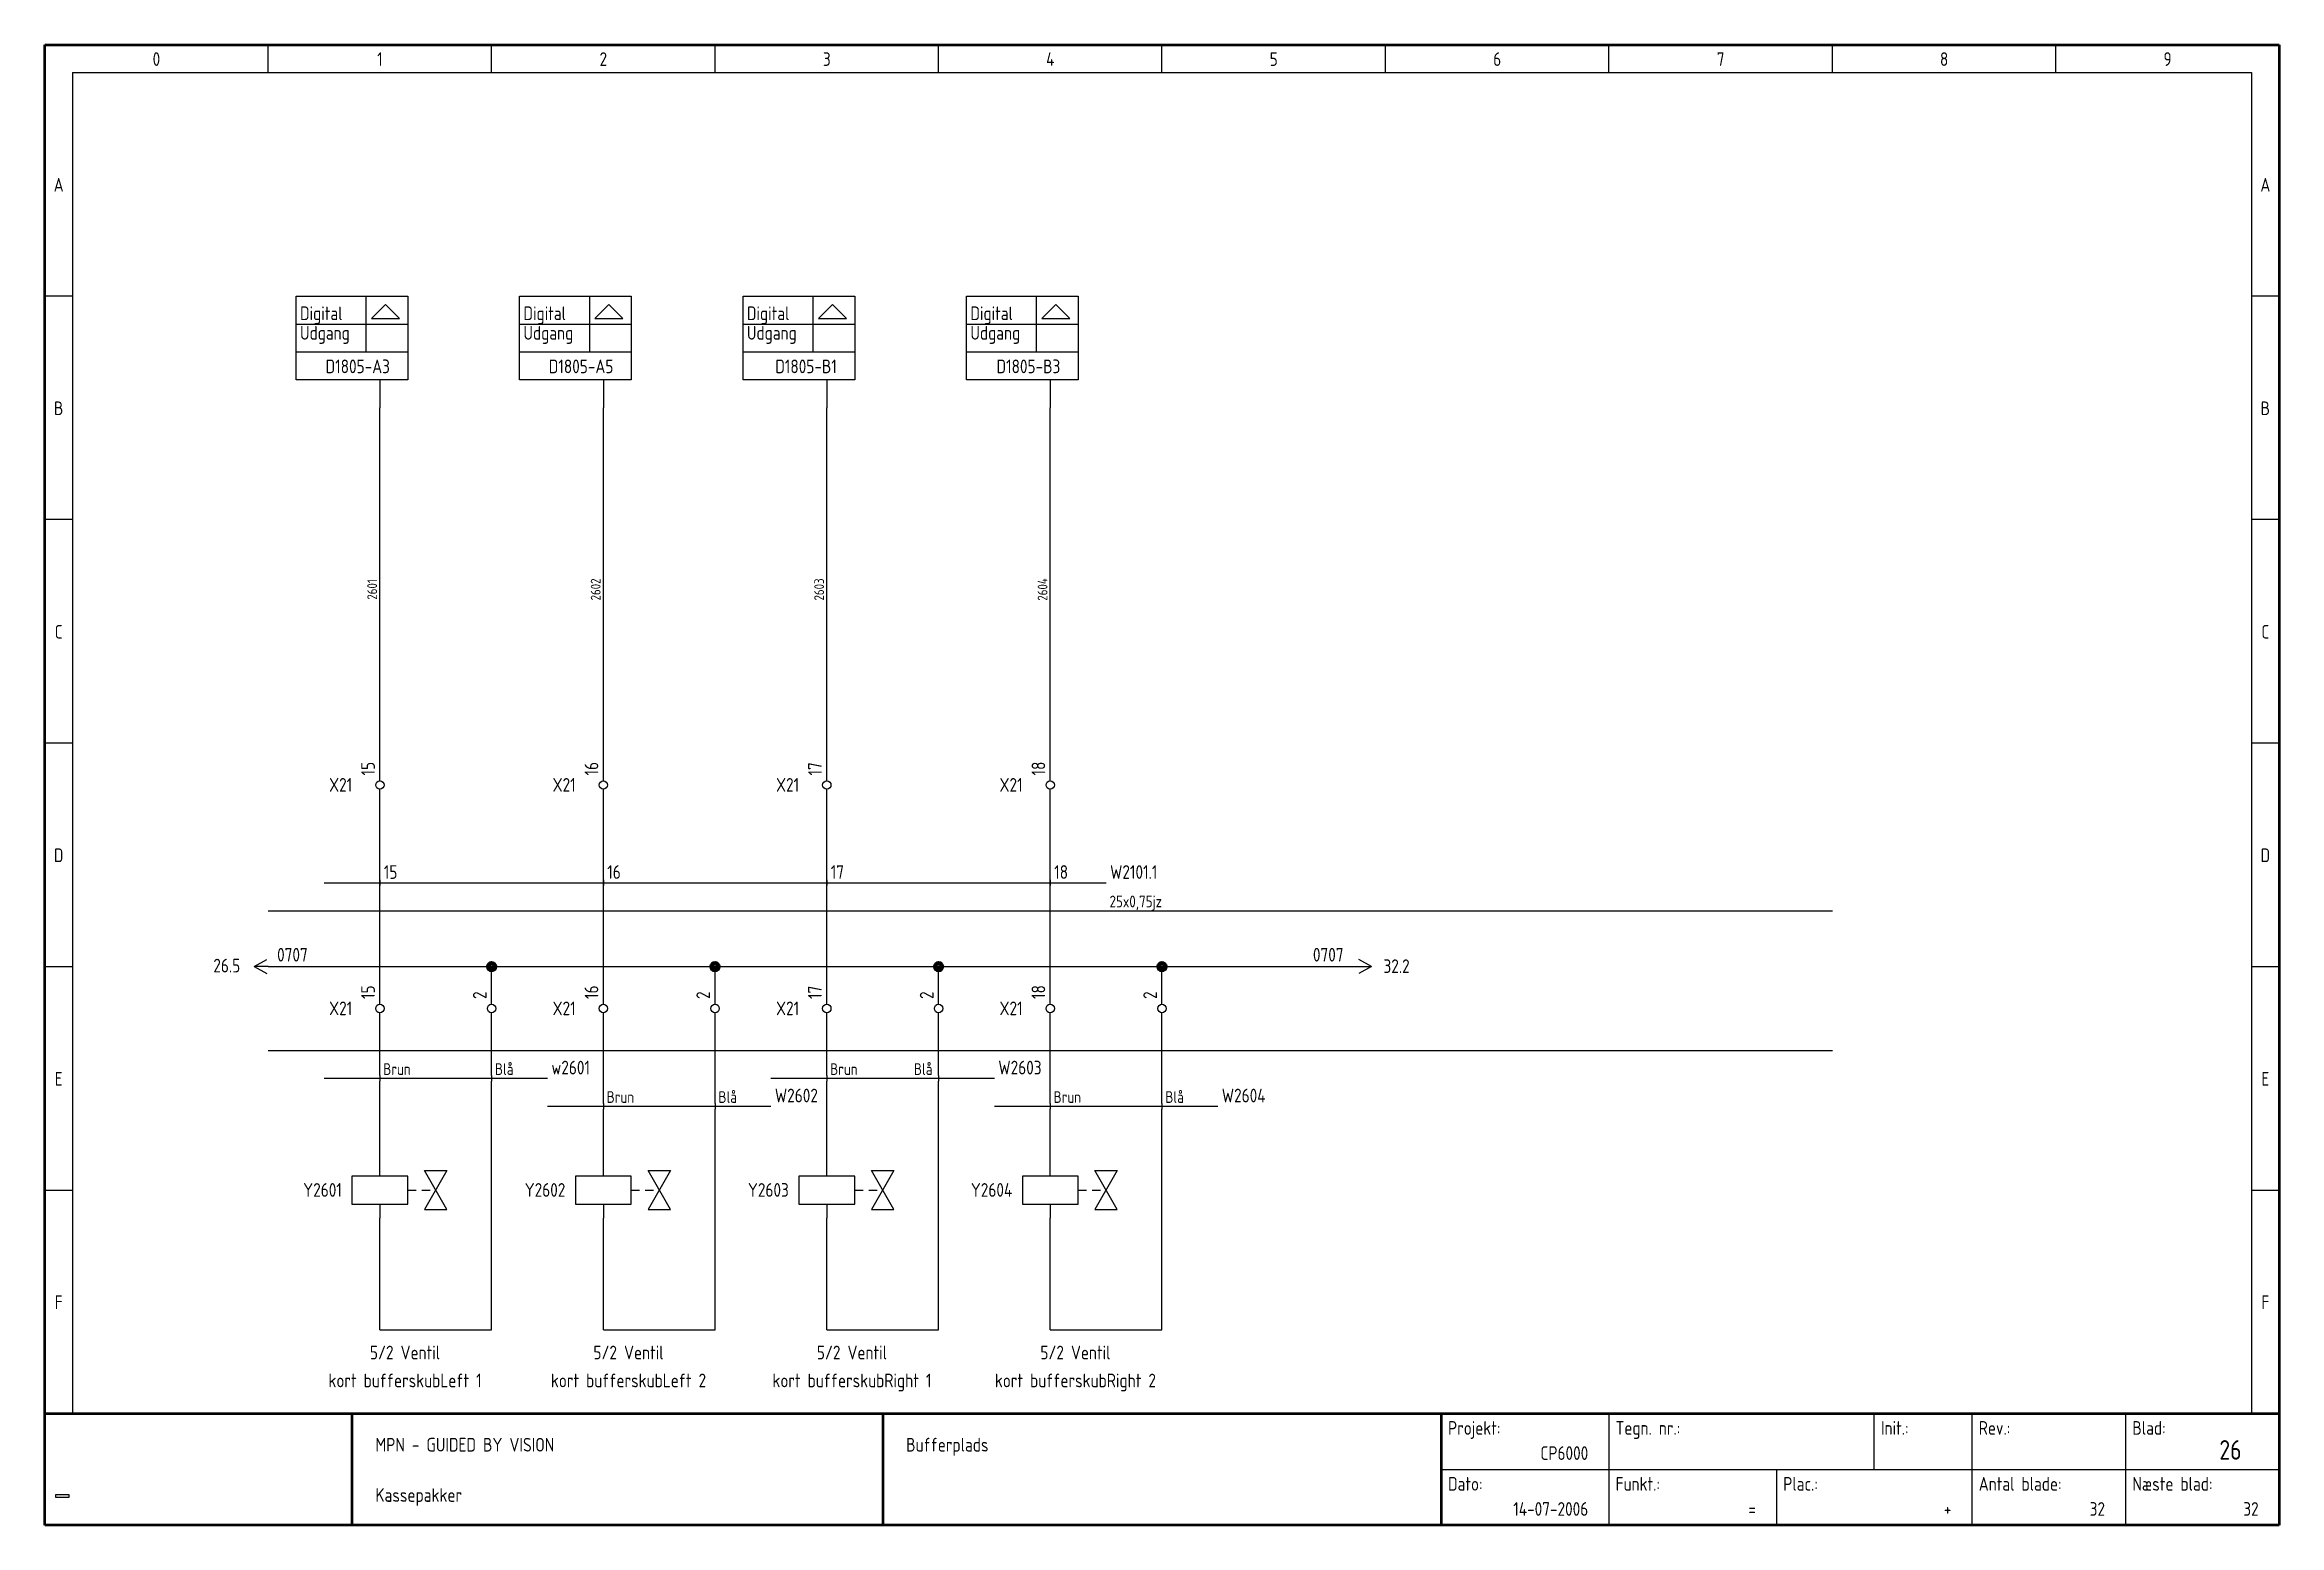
# Model space of a CAD drawing. Header units: millimetres. Extents: x 10 to 410, y 10 to 275.
import ezdxf
from ezdxf.enums import TextEntityAlignment as Align

# ---------------------------------------------------------------- set-up
doc = ezdxf.new("R2010")
doc.units = ezdxf.units.MM
doc.linetypes.add('Caddy_Solid', pattern=[0])
doc.layers.add('2', color=7, linetype='Continuous')
doc.styles.add('Caddy_Vectorfont1p', font='isocp___.ttf', dxfattribs={"width": 0.9})
picture_1 = doc.add_image_def('image1.bmp', size_in_pixel=(51, 10))

msp = doc.modelspace()

# ---------------------------------------------------------------- texts
at = {"lineweight": 25, "style": 'Caddy_Vectorfont1p', "width": 0.9}
for s, p in [('2601', (69.5, 177.5)), ('2602', (109.5, 177.5)), ('2603', (149.5, 177.5)), ('2604', (189.5, 177.5))]:
    msp.add_text(s, height=1.75, rotation=90, dxfattribs=at).set_placement(p, align=Align.CENTER)
msp.add_text('25x0,75jz', height=2.1, dxfattribs=at).set_placement((200.6, 120.6))
at = {"lineweight": 35, "style": 'Caddy_Vectorfont1p', "width": 0.9}
for s, p in [('Brun', (70.6, 90.6)), ('Blå', (90.6, 90.6)), ('Brun', (150.6, 90.6)), ('Blå', (165.6, 90.6)), ('Brun', (110.6, 85.6)), ('Blå', (130.6, 85.6)), ('Brun', (190.6, 85.6)), ('Blå', (210.6, 85.6))]:
    msp.add_text(s, height=2.1, dxfattribs=at).set_placement(p)
at = {"lineweight": 25, "style": 'Caddy_Vectorfont1p', "width": 0.9}
for s, p in [('5/2 Ventil', (74.5, 39.7)), ('5/2 Ventil', (74.5, 39.7)), ('5/2 Ventil', (114.5, 39.7)), ('5/2 Ventil', (114.5, 39.7)), ('5/2 Ventil', (154.5, 39.7)), ('5/2 Ventil', (154.5, 39.7)), ('5/2 Ventil', (194.5, 39.7)), ('5/2 Ventil', (194.5, 39.7)), ('kort bufferskubLeft 1', (74.5, 34.7)), ('kort bufferskubLeft 2', (114.5, 34.7)), ('kort bufferskubRight 1', (154.5, 34.7)), ('kort bufferskubRight 2', (194.5, 34.7))]:
    msp.add_text(s, height=2.45, dxfattribs=at).set_placement(p, align=Align.CENTER)

# ---------------------------------------------------------------- blocks, each defined once
blk = doc.blocks.new('Blk1')
at = {"linetype": 'Caddy_Solid', "lineweight": 50}
for p, q in [((10, 10), (10, 275)), ((10, 275), (410, 275)), ((410, 275), (410, 10)), ((10, 30), (410, 30)), ((65, 30), (65, 10)), ((160, 30), (160, 10)), ((260, 30), (260, 10)), ((410, 10), (10, 10))]:
    blk.add_line(p, q, dxfattribs=at)
at = {"linetype": 'Caddy_Solid', "lineweight": 25}
for p, q in [((50, 270), (50, 275)), ((90, 270), (90, 275)), ((130, 270), (130, 275)), ((170, 270), (170, 275)), ((210, 270), (210, 275)), ((250, 270), (250, 275)), ((290, 270), (290, 275)), ((330, 270), (330, 275)), ((370, 270), (370, 275)), ((15, 270), (15, 30)), ((15, 270), (405, 270)), ((405, 270), (405, 30)), ((15, 230), (10, 230)), ((410, 230), (405, 230)), ((15, 190), (10, 190)), ((410, 190), (405, 190)), ((15, 150), (10, 150)), ((410, 150), (405, 150)), ((10, 110), (15, 110)), ((405, 110), (410, 110)), ((10, 70), (15, 70)), ((405, 70), (410, 70)), ((10, 30), (15, 30)), ((290, 30), (290, 10)), ((337.5, 20), (337.5, 30)), ((355, 20), (355, 30)), ((382.5, 20), (382.5, 30)), ((405, 30), (410, 30)), ((260, 20), (410, 20)), ((320, 20), (320, 10)), ((355, 10), (355, 20)), ((382.5, 10), (382.5, 20))]:
    blk.add_line(p, q, dxfattribs=at)
at = {"lineweight": 25, "style": 'Caddy_Vectorfont1p', "width": 0.9}
for s, p in [('0', (30, 271.2)), ('1', (70, 271.2)), ('2', (110, 271.2)), ('3', (150, 271.2)), ('4', (190, 271.2)), ('5', (230, 271.2)), ('6', (270, 271.2)), ('7', (310, 271.2)), ('8', (350, 271.2)), ('9', (390, 271.2)), ('A', (12.5, 248.7)), ('A', (407.5, 248.7)), ('B', (12.5, 208.7)), ('B', (407.5, 208.7)), ('C', (12.5, 168.7)), ('C', (407.5, 168.7)), ('D', (12.5, 128.7)), ('D', (407.5, 128.7)), ('E', (12.5, 88.7)), ('E', (407.5, 88.7)), ('F', (12.5, 48.7)), ('F', (407.5, 48.7))]:
    blk.add_text(s, height=2.45, dxfattribs=at).set_placement(p, align=Align.CENTER)
for s, p in [('Projekt:', (261.2, 26.2)), ('Tegn. nr.:', (291.2, 26.2)), ('Init.:', (338.7, 26.2)), ('Rev.:', (356.2, 26.2)), ('Blad:', (383.7, 26.2)), ('MPN - GUIDED BY VISION', (69.2, 23.2)), ('Bufferplads', (164.2, 23.2)), ('Kassepakker', (69.2, 14.2)), ('Dato:', (261.2, 16.2)), ('Funkt.:', (291.2, 16.2)), ('Plac.:', (321.2, 16.2)), ('Antal blade:', (356.2, 16.2)), ('Næste blad:', (383.7, 16.2))]:
    blk.add_text(s, height=2.45, dxfattribs=at).set_placement(p)
for s, p in [('CP6000', (286.3, 21.7)), ('14-07-2006', (286.3, 11.7)), ('=', (316.3, 11.7)), ('+', (351.3, 11.7)), ('32', (378.8, 11.7)), ('32', (406.3, 11.7))]:
    blk.add_text(s, height=2.45, dxfattribs=at).set_placement(p, align=Align.RIGHT)
at = {"lineweight": 35, "style": 'Caddy_Vectorfont1p', "width": 0.9}
blk.add_text('26', height=3.5, dxfattribs=at).set_placement((403.25, 21.75), align=Align.RIGHT)
image = blk.add_image(picture_1, insert=(12, 15), size_in_units=(2.32, 0.484))
blk = doc.blocks.new('Blk2')
at = {"linetype": 'Caddy_Solid', "lineweight": 25}
for p, q in [((70, 103.25), (70, 105)), ((70, 100), (70, 101.75))]:
    blk.add_line(p, q, dxfattribs=at)
blk.add_circle((70, 102.5), 0.75, dxfattribs=at)
at = {"lineweight": 25, "style": 'Caddy_Vectorfont1p', "width": 0.9, "flags": 1}
blk.add_attdef('$TAG160410', (72.6, 104.2), '', height=2.45, rotation=90, dxfattribs=at)
at = {"layer": '2', "lineweight": 25, "style": 'Caddy_Vectorfont1p', "width": 0.9}
blk.add_attdef('$TAG160400', (69.1, 104.2), '', height=2.45, rotation=90, dxfattribs=at)
at = {"layer": '2', "lineweight": 25, "style": 'Caddy_Vectorfont1p', "width": 0.9, "flags": 1}
for tag, p in [('$TAG140020', (65.05, 108.3)), ('$TAG140050', (65.05, 104.8)), ('$TAG160030', (65.05, 97.8)), ('$TAG160040', (65.05, 92.8))]:
    blk.add_attdef(tag, text='', height=2.45, dxfattribs=at).set_placement(p, align=Align.RIGHT)
at = {"layer": '2', "lineweight": 25, "style": 'Caddy_Vectorfont1p', "width": 0.9}
blk.add_attdef('$TAG160010', text='', height=2.45, dxfattribs=at).set_placement((65.05, 101.3), align=Align.RIGHT)
blk = doc.blocks.new('Blk3')
at = {"linetype": 'Caddy_Solid', "lineweight": 25}
for p, q in [((90, 103.25), (90, 105)), ((90, 100), (90, 101.75))]:
    blk.add_line(p, q, dxfattribs=at)
blk.add_circle((90, 102.5), 0.75, dxfattribs=at)
at = {"lineweight": 25, "style": 'Caddy_Vectorfont1p', "width": 0.9, "flags": 1}
blk.add_attdef('$TAG160410', (92.6, 104.2), '', height=2.45, rotation=90, dxfattribs=at)
at = {"layer": '2', "lineweight": 25, "style": 'Caddy_Vectorfont1p', "width": 0.9}
blk.add_attdef('$TAG160400', (89.1, 104.2), '', height=2.45, rotation=90, dxfattribs=at)
at = {"layer": '2', "lineweight": 25, "style": 'Caddy_Vectorfont1p', "width": 0.9, "flags": 1}
for tag, p in [('$TAG140020', (85.05, 108.3)), ('$TAG140050', (85.05, 104.8)), ('$TAG160030', (85.05, 97.8)), ('$TAG160010', (85.05, 101.3)), ('$TAG160040', (85.05, 92.8))]:
    blk.add_attdef(tag, text='', height=2.45, dxfattribs=at).set_placement(p, align=Align.RIGHT)
blk = doc.blocks.new('Blk4')
at = {"linetype": 'Caddy_Solid', "lineweight": 25}
for p, q in [((75, 72.5), (65, 72.5)), ((65, 72.5), (65, 67.5)), ((70, 72.5), (70, 75)), ((75, 67.5), (75, 72.5)), ((78, 73.5), (82, 73.5)), ((82, 73.5), (78, 66.5)), ((82, 66.5), (78, 73.5)), ((75, 70), (76.5, 70)), ((77.5, 70), (79, 70)), ((65, 67.5), (75, 67.5)), ((70, 67.5), (70, 65)), ((78, 66.5), (82, 66.5))]:
    blk.add_line(p, q, dxfattribs=at)
at = {"lineweight": 25, "style": 'Caddy_Vectorfont1p', "width": 0.9}
blk.add_attdef('$TAG175000_00', (69.1, 73.4), '', height=2.45, rotation=90, dxfattribs=at)
for tag, p in [('$TAG160010', (63.2, 68.8)), ('$TAG160040', (63.2, 61.8)), ('$TAG160030', (63.2, 65.3))]:
    blk.add_attdef(tag, text='', height=2.45, dxfattribs=at).set_placement(p, align=Align.RIGHT)
blk.add_attdef('$TAG175000_01', text='', height=2.45, rotation=90, dxfattribs=at).set_placement((69.1, 65.9), align=Align.RIGHT)
blk = doc.blocks.new('Blk5')
at = {"linetype": 'Caddy_Solid', "lineweight": 25}
for p, q in [((90, 103.25), (90, 105)), ((90, 100), (90, 101.75))]:
    blk.add_line(p, q, dxfattribs=at)
blk.add_circle((90, 102.5), 0.75, dxfattribs=at)
at = {"lineweight": 25, "style": 'Caddy_Vectorfont1p', "width": 0.9, "flags": 1}
blk.add_attdef('$TAG160410', (92.6, 104.2), '', height=2.45, rotation=90, dxfattribs=at)
at = {"layer": '2', "lineweight": 25, "style": 'Caddy_Vectorfont1p', "width": 0.9}
blk.add_attdef('$TAG160400', (89.1, 104.2), '', height=2.45, rotation=90, dxfattribs=at)
at = {"layer": '2', "lineweight": 25, "style": 'Caddy_Vectorfont1p', "width": 0.9, "flags": 1}
for tag, p in [('$TAG140020', (85.05, 108.3)), ('$TAG140050', (85.05, 104.8)), ('$TAG160030', (85.05, 97.8)), ('$TAG160010', (85.05, 101.3)), ('$TAG160040', (85.05, 92.8))]:
    blk.add_attdef(tag, text='', height=2.45, dxfattribs=at).set_placement(p, align=Align.RIGHT)
blk = doc.blocks.new('Blk7')
at = {"linetype": 'Caddy_Solid', "lineweight": 25}
for p, q in [((55, 230), (75, 230)), ((55, 215), (55, 230)), ((75, 230), (75, 215)), ((75, 215), (55, 215))]:
    blk.add_line(p, q, dxfattribs=at)
blk = doc.blocks.new('Blk6')
at = {"linetype": 'Caddy_Solid', "lineweight": 25}
for p, q in [((67.5, 230), (67.5, 220)), ((71, 228.5), (68.5, 226)), ((73.5, 226), (71, 228.5)), ((55, 225), (75, 225)), ((68.5, 226), (73.5, 226)), ((55, 220), (75, 220)), ((70, 215), (70, 210))]:
    blk.add_line(p, q, dxfattribs=at)
blk.add_blockref('Blk7', (0, 0, 1))
at = {"lineweight": 25, "style": 'Caddy_Vectorfont1p', "width": 0.9}
for s, p in [('Digital', (55.7, 225.7)), ('Udgang', (55.7, 222.2))]:
    blk.add_text(s, height=2.45, dxfattribs=at).set_placement(p)
at = {"lineweight": 25, "style": 'Caddy_Vectorfont1p', "width": 0.9, "flags": 1}
blk.add_attdef('$TAG160010', text='', height=2.45, dxfattribs=at).set_placement((48.46, 220.55), align=Align.RIGHT)
at = {"lineweight": 25, "style": 'Caddy_Vectorfont1p', "width": 0.9}
for tag, p in [('$TAG175110', (51.8, 213.7)), ('$TAG175100', (71.8, 216.2)), ('$TAG175120', (51.8, 210.2)), ('$TAG160500', (48.46, 206.55))]:
    blk.add_attdef(tag, text='', height=2.45, dxfattribs=at).set_placement(p, align=Align.RIGHT)
blk.add_attdef('$TAG175000_00', text='', height=2.45, rotation=90, dxfattribs=at).set_placement((69.05, 210.9), align=Align.RIGHT)
blk = doc.blocks.new('Blk8')
at = {"linetype": 'Caddy_Solid', "lineweight": 25}
for p, q in [((70, 143.25), (70, 145)), ((70, 140), (70, 141.75))]:
    blk.add_line(p, q, dxfattribs=at)
blk.add_circle((70, 142.5), 0.75, dxfattribs=at)
at = {"lineweight": 25, "style": 'Caddy_Vectorfont1p', "width": 0.9, "flags": 1}
blk.add_attdef('$TAG160410', (72.6, 144.2), '', height=2.45, rotation=90, dxfattribs=at)
at = {"layer": '2', "lineweight": 25, "style": 'Caddy_Vectorfont1p', "width": 0.9}
blk.add_attdef('$TAG160400', (69.1, 144.2), '', height=2.45, rotation=90, dxfattribs=at)
at = {"layer": '2', "lineweight": 25, "style": 'Caddy_Vectorfont1p', "width": 0.9, "flags": 1}
for tag, p in [('$TAG140020', (65.05, 148.3)), ('$TAG140050', (65.05, 144.8)), ('$TAG160030', (65.05, 137.8)), ('$TAG160040', (65.05, 132.8))]:
    blk.add_attdef(tag, text='', height=2.45, dxfattribs=at).set_placement(p, align=Align.RIGHT)
at = {"layer": '2', "lineweight": 25, "style": 'Caddy_Vectorfont1p', "width": 0.9}
blk.add_attdef('$TAG160010', text='', height=2.45, dxfattribs=at).set_placement((65.05, 141.3), align=Align.RIGHT)
blk = doc.blocks.new('Blk9')
at = {"linetype": 'Caddy_Solid', "lineweight": 25}
for p, q in [((110, 103.25), (110, 105)), ((110, 100), (110, 101.75))]:
    blk.add_line(p, q, dxfattribs=at)
blk.add_circle((110, 102.5), 0.75, dxfattribs=at)
at = {"lineweight": 25, "style": 'Caddy_Vectorfont1p', "width": 0.9, "flags": 1}
blk.add_attdef('$TAG160410', (112.6, 104.2), '', height=2.45, rotation=90, dxfattribs=at)
at = {"layer": '2', "lineweight": 25, "style": 'Caddy_Vectorfont1p', "width": 0.9}
blk.add_attdef('$TAG160400', (109.1, 104.2), '', height=2.45, rotation=90, dxfattribs=at)
at = {"layer": '2', "lineweight": 25, "style": 'Caddy_Vectorfont1p', "width": 0.9, "flags": 1}
for tag, p in [('$TAG140020', (105.05, 108.3)), ('$TAG140050', (105.05, 104.8)), ('$TAG160030', (105.05, 97.8)), ('$TAG160040', (105.05, 92.8))]:
    blk.add_attdef(tag, text='', height=2.45, dxfattribs=at).set_placement(p, align=Align.RIGHT)
at = {"layer": '2', "lineweight": 25, "style": 'Caddy_Vectorfont1p', "width": 0.9}
blk.add_attdef('$TAG160010', text='', height=2.45, dxfattribs=at).set_placement((105.05, 101.3), align=Align.RIGHT)
blk = doc.blocks.new('Blk10')
at = {"linetype": 'Caddy_Solid', "lineweight": 25}
for p, q in [((130, 103.25), (130, 105)), ((130, 100), (130, 101.75))]:
    blk.add_line(p, q, dxfattribs=at)
blk.add_circle((130, 102.5), 0.75, dxfattribs=at)
at = {"lineweight": 25, "style": 'Caddy_Vectorfont1p', "width": 0.9, "flags": 1}
blk.add_attdef('$TAG160410', (132.6, 104.2), '', height=2.45, rotation=90, dxfattribs=at)
at = {"layer": '2', "lineweight": 25, "style": 'Caddy_Vectorfont1p', "width": 0.9}
blk.add_attdef('$TAG160400', (129.1, 104.2), '', height=2.45, rotation=90, dxfattribs=at)
at = {"layer": '2', "lineweight": 25, "style": 'Caddy_Vectorfont1p', "width": 0.9, "flags": 1}
for tag, p in [('$TAG140020', (125.05, 108.3)), ('$TAG140050', (125.05, 104.8)), ('$TAG160030', (125.05, 97.8)), ('$TAG160010', (125.05, 101.3)), ('$TAG160040', (125.05, 92.8))]:
    blk.add_attdef(tag, text='', height=2.45, dxfattribs=at).set_placement(p, align=Align.RIGHT)
blk = doc.blocks.new('Blk11')
at = {"linetype": 'Caddy_Solid', "lineweight": 25}
for p, q in [((115, 72.5), (105, 72.5)), ((105, 72.5), (105, 67.5)), ((110, 72.5), (110, 75)), ((115, 67.5), (115, 72.5)), ((118, 73.5), (122, 73.5)), ((122, 73.5), (118, 66.5)), ((122, 66.5), (118, 73.5)), ((115, 70), (116.5, 70)), ((117.5, 70), (119, 70)), ((105, 67.5), (115, 67.5)), ((110, 67.5), (110, 65)), ((118, 66.5), (122, 66.5))]:
    blk.add_line(p, q, dxfattribs=at)
at = {"lineweight": 25, "style": 'Caddy_Vectorfont1p', "width": 0.9}
blk.add_attdef('$TAG175000_00', (109.1, 73.4), '', height=2.45, rotation=90, dxfattribs=at)
for tag, p in [('$TAG160010', (103.2, 68.8)), ('$TAG160040', (103.2, 61.8)), ('$TAG160030', (103.2, 65.3))]:
    blk.add_attdef(tag, text='', height=2.45, dxfattribs=at).set_placement(p, align=Align.RIGHT)
blk.add_attdef('$TAG175000_01', text='', height=2.45, rotation=90, dxfattribs=at).set_placement((109.1, 65.9), align=Align.RIGHT)
blk = doc.blocks.new('Blk12')
at = {"linetype": 'Caddy_Solid', "lineweight": 25}
for p, q in [((130, 103.25), (130, 105)), ((130, 100), (130, 101.75))]:
    blk.add_line(p, q, dxfattribs=at)
blk.add_circle((130, 102.5), 0.75, dxfattribs=at)
at = {"lineweight": 25, "style": 'Caddy_Vectorfont1p', "width": 0.9, "flags": 1}
blk.add_attdef('$TAG160410', (132.6, 104.2), '', height=2.45, rotation=90, dxfattribs=at)
at = {"layer": '2', "lineweight": 25, "style": 'Caddy_Vectorfont1p', "width": 0.9}
blk.add_attdef('$TAG160400', (129.1, 104.2), '', height=2.45, rotation=90, dxfattribs=at)
at = {"layer": '2', "lineweight": 25, "style": 'Caddy_Vectorfont1p', "width": 0.9, "flags": 1}
for tag, p in [('$TAG140020', (125.05, 108.3)), ('$TAG140050', (125.05, 104.8)), ('$TAG160030', (125.05, 97.8)), ('$TAG160010', (125.05, 101.3)), ('$TAG160040', (125.05, 92.8))]:
    blk.add_attdef(tag, text='', height=2.45, dxfattribs=at).set_placement(p, align=Align.RIGHT)
blk = doc.blocks.new('Blk14')
at = {"linetype": 'Caddy_Solid', "lineweight": 25}
for p, q in [((95, 230), (115, 230)), ((95, 215), (95, 230)), ((115, 230), (115, 215)), ((115, 215), (95, 215))]:
    blk.add_line(p, q, dxfattribs=at)
blk = doc.blocks.new('Blk13')
at = {"linetype": 'Caddy_Solid', "lineweight": 25}
for p, q in [((107.5, 230), (107.5, 220)), ((111, 228.5), (108.5, 226)), ((113.5, 226), (111, 228.5)), ((95, 225), (115, 225)), ((108.5, 226), (113.5, 226)), ((95, 220), (115, 220)), ((110, 215), (110, 210))]:
    blk.add_line(p, q, dxfattribs=at)
blk.add_blockref('Blk14', (0, 0, 1))
at = {"lineweight": 25, "style": 'Caddy_Vectorfont1p', "width": 0.9}
for s, p in [('Digital', (95.7, 225.7)), ('Udgang', (95.7, 222.2))]:
    blk.add_text(s, height=2.45, dxfattribs=at).set_placement(p)
at = {"lineweight": 25, "style": 'Caddy_Vectorfont1p', "width": 0.9, "flags": 1}
blk.add_attdef('$TAG160010', text='', height=2.45, dxfattribs=at).set_placement((88.46, 220.55), align=Align.RIGHT)
at = {"lineweight": 25, "style": 'Caddy_Vectorfont1p', "width": 0.9}
for tag, p in [('$TAG175110', (91.8, 213.7)), ('$TAG175100', (111.8, 216.2)), ('$TAG175120', (91.8, 210.2)), ('$TAG160500', (88.46, 206.55))]:
    blk.add_attdef(tag, text='', height=2.45, dxfattribs=at).set_placement(p, align=Align.RIGHT)
blk.add_attdef('$TAG175000_00', text='', height=2.45, rotation=90, dxfattribs=at).set_placement((109.05, 210.9), align=Align.RIGHT)
blk = doc.blocks.new('Blk15')
at = {"linetype": 'Caddy_Solid', "lineweight": 25}
for p, q in [((110, 143.25), (110, 145)), ((110, 140), (110, 141.75))]:
    blk.add_line(p, q, dxfattribs=at)
blk.add_circle((110, 142.5), 0.75, dxfattribs=at)
at = {"lineweight": 25, "style": 'Caddy_Vectorfont1p', "width": 0.9, "flags": 1}
blk.add_attdef('$TAG160410', (112.6, 144.2), '', height=2.45, rotation=90, dxfattribs=at)
at = {"layer": '2', "lineweight": 25, "style": 'Caddy_Vectorfont1p', "width": 0.9}
blk.add_attdef('$TAG160400', (109.1, 144.2), '', height=2.45, rotation=90, dxfattribs=at)
at = {"layer": '2', "lineweight": 25, "style": 'Caddy_Vectorfont1p', "width": 0.9, "flags": 1}
for tag, p in [('$TAG140020', (105.05, 148.3)), ('$TAG140050', (105.05, 144.8)), ('$TAG160030', (105.05, 137.8)), ('$TAG160040', (105.05, 132.8))]:
    blk.add_attdef(tag, text='', height=2.45, dxfattribs=at).set_placement(p, align=Align.RIGHT)
at = {"layer": '2', "lineweight": 25, "style": 'Caddy_Vectorfont1p', "width": 0.9}
blk.add_attdef('$TAG160010', text='', height=2.45, dxfattribs=at).set_placement((105.05, 141.3), align=Align.RIGHT)
blk = doc.blocks.new('Blk16')
at = {"linetype": 'Caddy_Solid', "lineweight": 25}
for p, q in [((150, 103.25), (150, 105)), ((150, 100), (150, 101.75))]:
    blk.add_line(p, q, dxfattribs=at)
blk.add_circle((150, 102.5), 0.75, dxfattribs=at)
at = {"lineweight": 25, "style": 'Caddy_Vectorfont1p', "width": 0.9, "flags": 1}
blk.add_attdef('$TAG160410', (152.6, 104.2), '', height=2.45, rotation=90, dxfattribs=at)
at = {"layer": '2', "lineweight": 25, "style": 'Caddy_Vectorfont1p', "width": 0.9}
blk.add_attdef('$TAG160400', (149.1, 104.2), '', height=2.45, rotation=90, dxfattribs=at)
at = {"layer": '2', "lineweight": 25, "style": 'Caddy_Vectorfont1p', "width": 0.9, "flags": 1}
for tag, p in [('$TAG140020', (145.05, 108.3)), ('$TAG140050', (145.05, 104.8)), ('$TAG160030', (145.05, 97.8)), ('$TAG160040', (145.05, 92.8))]:
    blk.add_attdef(tag, text='', height=2.45, dxfattribs=at).set_placement(p, align=Align.RIGHT)
at = {"layer": '2', "lineweight": 25, "style": 'Caddy_Vectorfont1p', "width": 0.9}
blk.add_attdef('$TAG160010', text='', height=2.45, dxfattribs=at).set_placement((145.05, 101.3), align=Align.RIGHT)
blk = doc.blocks.new('Blk17')
at = {"linetype": 'Caddy_Solid', "lineweight": 25}
for p, q in [((170, 103.25), (170, 105)), ((170, 100), (170, 101.75))]:
    blk.add_line(p, q, dxfattribs=at)
blk.add_circle((170, 102.5), 0.75, dxfattribs=at)
at = {"lineweight": 25, "style": 'Caddy_Vectorfont1p', "width": 0.9, "flags": 1}
blk.add_attdef('$TAG160410', (172.6, 104.2), '', height=2.45, rotation=90, dxfattribs=at)
at = {"layer": '2', "lineweight": 25, "style": 'Caddy_Vectorfont1p', "width": 0.9}
blk.add_attdef('$TAG160400', (169.1, 104.2), '', height=2.45, rotation=90, dxfattribs=at)
at = {"layer": '2', "lineweight": 25, "style": 'Caddy_Vectorfont1p', "width": 0.9, "flags": 1}
for tag, p in [('$TAG140020', (165.05, 108.3)), ('$TAG140050', (165.05, 104.8)), ('$TAG160030', (165.05, 97.8)), ('$TAG160010', (165.05, 101.3)), ('$TAG160040', (165.05, 92.8))]:
    blk.add_attdef(tag, text='', height=2.45, dxfattribs=at).set_placement(p, align=Align.RIGHT)
blk = doc.blocks.new('Blk18')
at = {"linetype": 'Caddy_Solid', "lineweight": 25}
for p, q in [((155, 72.5), (145, 72.5)), ((145, 72.5), (145, 67.5)), ((150, 72.5), (150, 75)), ((155, 67.5), (155, 72.5)), ((158, 73.5), (162, 73.5)), ((162, 73.5), (158, 66.5)), ((162, 66.5), (158, 73.5)), ((155, 70), (156.5, 70)), ((157.5, 70), (159, 70)), ((145, 67.5), (155, 67.5)), ((150, 67.5), (150, 65)), ((158, 66.5), (162, 66.5))]:
    blk.add_line(p, q, dxfattribs=at)
at = {"lineweight": 25, "style": 'Caddy_Vectorfont1p', "width": 0.9}
blk.add_attdef('$TAG175000_00', (149.1, 73.4), '', height=2.45, rotation=90, dxfattribs=at)
for tag, p in [('$TAG160010', (143.2, 68.8)), ('$TAG160040', (143.2, 61.8)), ('$TAG160030', (143.2, 65.3))]:
    blk.add_attdef(tag, text='', height=2.45, dxfattribs=at).set_placement(p, align=Align.RIGHT)
blk.add_attdef('$TAG175000_01', text='', height=2.45, rotation=90, dxfattribs=at).set_placement((149.1, 65.9), align=Align.RIGHT)
blk = doc.blocks.new('Blk19')
at = {"linetype": 'Caddy_Solid', "lineweight": 25}
for p, q in [((170, 103.25), (170, 105)), ((170, 100), (170, 101.75))]:
    blk.add_line(p, q, dxfattribs=at)
blk.add_circle((170, 102.5), 0.75, dxfattribs=at)
at = {"lineweight": 25, "style": 'Caddy_Vectorfont1p', "width": 0.9, "flags": 1}
blk.add_attdef('$TAG160410', (172.6, 104.2), '', height=2.45, rotation=90, dxfattribs=at)
at = {"layer": '2', "lineweight": 25, "style": 'Caddy_Vectorfont1p', "width": 0.9}
blk.add_attdef('$TAG160400', (169.1, 104.2), '', height=2.45, rotation=90, dxfattribs=at)
at = {"layer": '2', "lineweight": 25, "style": 'Caddy_Vectorfont1p', "width": 0.9, "flags": 1}
for tag, p in [('$TAG140020', (165.05, 108.3)), ('$TAG140050', (165.05, 104.8)), ('$TAG160030', (165.05, 97.8)), ('$TAG160010', (165.05, 101.3)), ('$TAG160040', (165.05, 92.8))]:
    blk.add_attdef(tag, text='', height=2.45, dxfattribs=at).set_placement(p, align=Align.RIGHT)
blk = doc.blocks.new('Blk21')
at = {"linetype": 'Caddy_Solid', "lineweight": 25}
for p, q in [((135, 230), (155, 230)), ((135, 215), (135, 230)), ((155, 230), (155, 215)), ((155, 215), (135, 215))]:
    blk.add_line(p, q, dxfattribs=at)
blk = doc.blocks.new('Blk20')
at = {"linetype": 'Caddy_Solid', "lineweight": 25}
for p, q in [((147.5, 230), (147.5, 220)), ((151, 228.5), (148.5, 226)), ((153.5, 226), (151, 228.5)), ((135, 225), (155, 225)), ((148.5, 226), (153.5, 226)), ((135, 220), (155, 220)), ((150, 215), (150, 210))]:
    blk.add_line(p, q, dxfattribs=at)
blk.add_blockref('Blk21', (0, 0, 1))
at = {"lineweight": 25, "style": 'Caddy_Vectorfont1p', "width": 0.9}
for s, p in [('Digital', (135.7, 225.7)), ('Udgang', (135.7, 222.2))]:
    blk.add_text(s, height=2.45, dxfattribs=at).set_placement(p)
at = {"lineweight": 25, "style": 'Caddy_Vectorfont1p', "width": 0.9, "flags": 1}
blk.add_attdef('$TAG160010', text='', height=2.45, dxfattribs=at).set_placement((128.46, 220.55), align=Align.RIGHT)
at = {"lineweight": 25, "style": 'Caddy_Vectorfont1p', "width": 0.9}
for tag, p in [('$TAG175110', (131.8, 213.7)), ('$TAG175100', (151.8, 216.2)), ('$TAG175120', (131.8, 210.2)), ('$TAG160500', (128.46, 206.55))]:
    blk.add_attdef(tag, text='', height=2.45, dxfattribs=at).set_placement(p, align=Align.RIGHT)
blk.add_attdef('$TAG175000_00', text='', height=2.45, rotation=90, dxfattribs=at).set_placement((149.05, 210.9), align=Align.RIGHT)
blk = doc.blocks.new('Blk22')
at = {"linetype": 'Caddy_Solid', "lineweight": 25}
for p, q in [((150, 143.25), (150, 145)), ((150, 140), (150, 141.75))]:
    blk.add_line(p, q, dxfattribs=at)
blk.add_circle((150, 142.5), 0.75, dxfattribs=at)
at = {"lineweight": 25, "style": 'Caddy_Vectorfont1p', "width": 0.9, "flags": 1}
blk.add_attdef('$TAG160410', (152.6, 144.2), '', height=2.45, rotation=90, dxfattribs=at)
at = {"layer": '2', "lineweight": 25, "style": 'Caddy_Vectorfont1p', "width": 0.9}
blk.add_attdef('$TAG160400', (149.1, 144.2), '', height=2.45, rotation=90, dxfattribs=at)
at = {"layer": '2', "lineweight": 25, "style": 'Caddy_Vectorfont1p', "width": 0.9, "flags": 1}
for tag, p in [('$TAG140020', (145.05, 148.3)), ('$TAG140050', (145.05, 144.8)), ('$TAG160030', (145.05, 137.8)), ('$TAG160040', (145.05, 132.8))]:
    blk.add_attdef(tag, text='', height=2.45, dxfattribs=at).set_placement(p, align=Align.RIGHT)
at = {"layer": '2', "lineweight": 25, "style": 'Caddy_Vectorfont1p', "width": 0.9}
blk.add_attdef('$TAG160010', text='', height=2.45, dxfattribs=at).set_placement((145.05, 141.3), align=Align.RIGHT)
blk = doc.blocks.new('Blk23')
at = {"linetype": 'Caddy_Solid', "lineweight": 25}
for p, q in [((190, 103.25), (190, 105)), ((190, 100), (190, 101.75))]:
    blk.add_line(p, q, dxfattribs=at)
blk.add_circle((190, 102.5), 0.75, dxfattribs=at)
at = {"lineweight": 25, "style": 'Caddy_Vectorfont1p', "width": 0.9, "flags": 1}
blk.add_attdef('$TAG160410', (192.6, 104.2), '', height=2.45, rotation=90, dxfattribs=at)
at = {"layer": '2', "lineweight": 25, "style": 'Caddy_Vectorfont1p', "width": 0.9}
blk.add_attdef('$TAG160400', (189.1, 104.2), '', height=2.45, rotation=90, dxfattribs=at)
at = {"layer": '2', "lineweight": 25, "style": 'Caddy_Vectorfont1p', "width": 0.9, "flags": 1}
for tag, p in [('$TAG140020', (185.05, 108.3)), ('$TAG140050', (185.05, 104.8)), ('$TAG160030', (185.05, 97.8)), ('$TAG160040', (185.05, 92.8))]:
    blk.add_attdef(tag, text='', height=2.45, dxfattribs=at).set_placement(p, align=Align.RIGHT)
at = {"layer": '2', "lineweight": 25, "style": 'Caddy_Vectorfont1p', "width": 0.9}
blk.add_attdef('$TAG160010', text='', height=2.45, dxfattribs=at).set_placement((185.05, 101.3), align=Align.RIGHT)
blk = doc.blocks.new('Blk24')
at = {"linetype": 'Caddy_Solid', "lineweight": 25}
for p, q in [((210, 103.25), (210, 105)), ((210, 100), (210, 101.75))]:
    blk.add_line(p, q, dxfattribs=at)
blk.add_circle((210, 102.5), 0.75, dxfattribs=at)
at = {"lineweight": 25, "style": 'Caddy_Vectorfont1p', "width": 0.9, "flags": 1}
blk.add_attdef('$TAG160410', (212.6, 104.2), '', height=2.45, rotation=90, dxfattribs=at)
at = {"layer": '2', "lineweight": 25, "style": 'Caddy_Vectorfont1p', "width": 0.9}
blk.add_attdef('$TAG160400', (209.1, 104.2), '', height=2.45, rotation=90, dxfattribs=at)
at = {"layer": '2', "lineweight": 25, "style": 'Caddy_Vectorfont1p', "width": 0.9, "flags": 1}
for tag, p in [('$TAG140020', (205.05, 108.3)), ('$TAG140050', (205.05, 104.8)), ('$TAG160030', (205.05, 97.8)), ('$TAG160010', (205.05, 101.3)), ('$TAG160040', (205.05, 92.8))]:
    blk.add_attdef(tag, text='', height=2.45, dxfattribs=at).set_placement(p, align=Align.RIGHT)
blk = doc.blocks.new('Blk25')
at = {"linetype": 'Caddy_Solid', "lineweight": 25}
for p, q in [((195, 72.5), (185, 72.5)), ((185, 72.5), (185, 67.5)), ((190, 72.5), (190, 75)), ((195, 67.5), (195, 72.5)), ((198, 73.5), (202, 73.5)), ((202, 73.5), (198, 66.5)), ((202, 66.5), (198, 73.5)), ((195, 70), (196.5, 70)), ((197.5, 70), (199, 70)), ((185, 67.5), (195, 67.5)), ((190, 67.5), (190, 65)), ((198, 66.5), (202, 66.5))]:
    blk.add_line(p, q, dxfattribs=at)
at = {"lineweight": 25, "style": 'Caddy_Vectorfont1p', "width": 0.9}
blk.add_attdef('$TAG175000_00', (189.1, 73.4), '', height=2.45, rotation=90, dxfattribs=at)
for tag, p in [('$TAG160010', (183.2, 68.8)), ('$TAG160040', (183.2, 61.8)), ('$TAG160030', (183.2, 65.3))]:
    blk.add_attdef(tag, text='', height=2.45, dxfattribs=at).set_placement(p, align=Align.RIGHT)
blk.add_attdef('$TAG175000_01', text='', height=2.45, rotation=90, dxfattribs=at).set_placement((189.1, 65.9), align=Align.RIGHT)
blk = doc.blocks.new('Blk26')
at = {"linetype": 'Caddy_Solid', "lineweight": 25}
for p, q in [((210, 103.25), (210, 105)), ((210, 100), (210, 101.75))]:
    blk.add_line(p, q, dxfattribs=at)
blk.add_circle((210, 102.5), 0.75, dxfattribs=at)
at = {"lineweight": 25, "style": 'Caddy_Vectorfont1p', "width": 0.9, "flags": 1}
blk.add_attdef('$TAG160410', (212.6, 104.2), '', height=2.45, rotation=90, dxfattribs=at)
at = {"layer": '2', "lineweight": 25, "style": 'Caddy_Vectorfont1p', "width": 0.9}
blk.add_attdef('$TAG160400', (209.1, 104.2), '', height=2.45, rotation=90, dxfattribs=at)
at = {"layer": '2', "lineweight": 25, "style": 'Caddy_Vectorfont1p', "width": 0.9, "flags": 1}
for tag, p in [('$TAG140020', (205.05, 108.3)), ('$TAG140050', (205.05, 104.8)), ('$TAG160030', (205.05, 97.8)), ('$TAG160010', (205.05, 101.3)), ('$TAG160040', (205.05, 92.8))]:
    blk.add_attdef(tag, text='', height=2.45, dxfattribs=at).set_placement(p, align=Align.RIGHT)
blk = doc.blocks.new('Blk28')
at = {"linetype": 'Caddy_Solid', "lineweight": 25}
for p, q in [((175, 230), (195, 230)), ((175, 215), (175, 230)), ((195, 230), (195, 215)), ((195, 215), (175, 215))]:
    blk.add_line(p, q, dxfattribs=at)
blk = doc.blocks.new('Blk27')
at = {"linetype": 'Caddy_Solid', "lineweight": 25}
for p, q in [((187.5, 230), (187.5, 220)), ((191, 228.5), (188.5, 226)), ((193.5, 226), (191, 228.5)), ((175, 225), (195, 225)), ((188.5, 226), (193.5, 226)), ((175, 220), (195, 220)), ((190, 215), (190, 210))]:
    blk.add_line(p, q, dxfattribs=at)
blk.add_blockref('Blk28', (0, 0, 1))
at = {"lineweight": 25, "style": 'Caddy_Vectorfont1p', "width": 0.9}
for s, p in [('Digital', (175.7, 225.7)), ('Udgang', (175.7, 222.2))]:
    blk.add_text(s, height=2.45, dxfattribs=at).set_placement(p)
at = {"lineweight": 25, "style": 'Caddy_Vectorfont1p', "width": 0.9, "flags": 1}
blk.add_attdef('$TAG160010', text='', height=2.45, dxfattribs=at).set_placement((168.46, 220.55), align=Align.RIGHT)
at = {"lineweight": 25, "style": 'Caddy_Vectorfont1p', "width": 0.9}
for tag, p in [('$TAG175110', (171.8, 213.7)), ('$TAG175100', (191.8, 216.2)), ('$TAG175120', (171.8, 210.2)), ('$TAG160500', (168.46, 206.55))]:
    blk.add_attdef(tag, text='', height=2.45, dxfattribs=at).set_placement(p, align=Align.RIGHT)
blk.add_attdef('$TAG175000_00', text='', height=2.45, rotation=90, dxfattribs=at).set_placement((189.05, 210.9), align=Align.RIGHT)
blk = doc.blocks.new('Blk29')
at = {"linetype": 'Caddy_Solid', "lineweight": 25}
for p, q in [((190, 143.25), (190, 145)), ((190, 140), (190, 141.75))]:
    blk.add_line(p, q, dxfattribs=at)
blk.add_circle((190, 142.5), 0.75, dxfattribs=at)
at = {"lineweight": 25, "style": 'Caddy_Vectorfont1p', "width": 0.9, "flags": 1}
blk.add_attdef('$TAG160410', (192.6, 144.2), '', height=2.45, rotation=90, dxfattribs=at)
at = {"layer": '2', "lineweight": 25, "style": 'Caddy_Vectorfont1p', "width": 0.9}
blk.add_attdef('$TAG160400', (189.1, 144.2), '', height=2.45, rotation=90, dxfattribs=at)
at = {"layer": '2', "lineweight": 25, "style": 'Caddy_Vectorfont1p', "width": 0.9, "flags": 1}
for tag, p in [('$TAG140020', (185.05, 148.3)), ('$TAG140050', (185.05, 144.8)), ('$TAG160030', (185.05, 137.8)), ('$TAG160040', (185.05, 132.8))]:
    blk.add_attdef(tag, text='', height=2.45, dxfattribs=at).set_placement(p, align=Align.RIGHT)
at = {"layer": '2', "lineweight": 25, "style": 'Caddy_Vectorfont1p', "width": 0.9}
blk.add_attdef('$TAG160010', text='', height=2.45, dxfattribs=at).set_placement((185.05, 141.3), align=Align.RIGHT)
blk = doc.blocks.new('Blk30')
at = {"linetype": 'Caddy_Solid', "lineweight": 25}
for p, q in [((47.5, 110), (49.75, 111.25)), ((47.5, 110), (49.75, 108.75)), ((50, 110), (47.5, 110))]:
    blk.add_line(p, q, dxfattribs=at)
at = {"lineweight": 25, "style": 'Caddy_Vectorfont1p', "width": 0.9}
blk.add_attdef('$TAG160010', (51.6, 110.9), '', height=2.45, dxfattribs=at)
blk.add_attdef('$TAG160500', text='', height=2.45, dxfattribs=at).set_placement((45, 108.95), align=Align.RIGHT)
blk = doc.blocks.new('Blk31')
at = {"linetype": 'Caddy_Solid', "lineweight": 25}
for p, q in [((245, 110), (247.5, 110)), ((247.5, 110), (245.25, 111.25)), ((247.5, 110), (245.25, 108.75))]:
    blk.add_line(p, q, dxfattribs=at)
at = {"lineweight": 25, "style": 'Caddy_Vectorfont1p', "width": 0.9}
blk.add_attdef('$TAG160010', text='', height=2.45, dxfattribs=at).set_placement((242.5, 110.9), align=Align.RIGHT)
blk.add_attdef('$TAG160500', (249.65, 108.85), '', height=2.45, dxfattribs=at)
blk = doc.blocks.new('Blk32')
at = {"linetype": 'Caddy_Solid', "lineweight": 25}
blk.add_line((70, 125.5), (70, 124.5), dxfattribs=at)
at = {"lineweight": 25, "style": 'Caddy_Vectorfont1p', "width": 0.9}
blk.add_attdef('$TAG160210', (70.7, 125.7), '', height=2.45, dxfattribs=at)
at = {"lineweight": 25, "style": 'Caddy_Vectorfont1p', "width": 0.9, "flags": 1}
for tag, p in [('$TAG160010', (200.7, 125.7)), ('$TAG160220', (70.7, 120.7)), ('$TAG160030', (200.7, 120.7)), ('$TAG160230', (70.7, 115.7)), ('$TAG160200', (200.7, 115.7)), ('$TAG160040', (200.7, 110.7)), ('$TAG160101', (200.7, 105.7))]:
    blk.add_attdef(tag, p, '', height=2.45, dxfattribs=at)
blk = doc.blocks.new('Blk33')
at = {"linetype": 'Caddy_Solid', "lineweight": 25}
blk.add_line((70, 125.5), (70, 124.5), dxfattribs=at)
at = {"lineweight": 25, "style": 'Caddy_Vectorfont1p', "width": 0.9}
blk.add_attdef('$TAG160210', (70.7, 125.7), '', height=2.45, dxfattribs=at)
at = {"lineweight": 25, "style": 'Caddy_Vectorfont1p', "width": 0.9, "flags": 1}
for tag, p in [('$TAG160010', (200.7, 125.7)), ('$TAG160220', (70.7, 120.7)), ('$TAG160030', (200.7, 120.7)), ('$TAG160230', (70.7, 115.7)), ('$TAG160200', (200.7, 115.7)), ('$TAG160040', (200.7, 110.7)), ('$TAG160101', (200.7, 105.7))]:
    blk.add_attdef(tag, p, '', height=2.45, dxfattribs=at)
blk = doc.blocks.new('Blk34')
at = {"linetype": 'Caddy_Solid', "lineweight": 25}
blk.add_line((70, 125.5), (70, 124.5), dxfattribs=at)
at = {"lineweight": 25, "style": 'Caddy_Vectorfont1p', "width": 0.9}
blk.add_attdef('$TAG160210', (70.7, 125.7), '', height=2.45, dxfattribs=at)
at = {"lineweight": 25, "style": 'Caddy_Vectorfont1p', "width": 0.9, "flags": 1}
for tag, p in [('$TAG160010', (200.7, 125.7)), ('$TAG160220', (70.7, 120.7)), ('$TAG160030', (200.7, 120.7)), ('$TAG160230', (70.7, 115.7)), ('$TAG160200', (200.7, 115.7)), ('$TAG160040', (200.7, 110.7)), ('$TAG160101', (200.7, 105.7))]:
    blk.add_attdef(tag, p, '', height=2.45, dxfattribs=at)
blk = doc.blocks.new('Blk35')
at = {"linetype": 'Caddy_Solid', "lineweight": 25}
blk.add_line((70, 125.5), (70, 124.5), dxfattribs=at)
at = {"lineweight": 25, "style": 'Caddy_Vectorfont1p', "width": 0.9}
blk.add_attdef('$TAG160210', (70.7, 125.7), '', height=2.45, dxfattribs=at)
at = {"lineweight": 25, "style": 'Caddy_Vectorfont1p', "width": 0.9, "flags": 1}
for tag, p in [('$TAG160010', (200.7, 125.7)), ('$TAG160220', (70.7, 120.7)), ('$TAG160030', (200.7, 120.7)), ('$TAG160230', (70.7, 115.7)), ('$TAG160200', (200.7, 115.7)), ('$TAG160040', (200.7, 110.7)), ('$TAG160101', (200.7, 105.7))]:
    blk.add_attdef(tag, p, '', height=2.45, dxfattribs=at)
blk = doc.blocks.new('Blk36')
at = {"linetype": 'Caddy_Solid', "lineweight": 25}
blk.add_line((70, 125.5), (70, 124.5), dxfattribs=at)
at = {"lineweight": 25, "style": 'Caddy_Vectorfont1p', "width": 0.9}
blk.add_attdef('$TAG160210', (70.7, 125.7), '', height=2.45, dxfattribs=at)
at = {"lineweight": 25, "style": 'Caddy_Vectorfont1p', "width": 0.9, "flags": 1}
for tag, p in [('$TAG160010', (200.7, 125.7)), ('$TAG160220', (70.7, 120.7)), ('$TAG160030', (200.7, 120.7)), ('$TAG160230', (70.7, 115.7)), ('$TAG160200', (200.7, 115.7)), ('$TAG160040', (200.7, 110.7)), ('$TAG160101', (200.7, 105.7))]:
    blk.add_attdef(tag, p, '', height=2.45, dxfattribs=at)
blk = doc.blocks.new('Blk37')
at = {"linetype": 'Caddy_Solid', "lineweight": 25}
blk.add_line((70, 125.5), (70, 124.5), dxfattribs=at)
at = {"lineweight": 25, "style": 'Caddy_Vectorfont1p', "width": 0.9}
blk.add_attdef('$TAG160210', (70.7, 125.7), '', height=2.45, dxfattribs=at)
at = {"lineweight": 25, "style": 'Caddy_Vectorfont1p', "width": 0.9, "flags": 1}
for tag, p in [('$TAG160010', (200.7, 125.7)), ('$TAG160220', (70.7, 120.7)), ('$TAG160030', (200.7, 120.7)), ('$TAG160230', (70.7, 115.7)), ('$TAG160200', (200.7, 115.7)), ('$TAG160040', (200.7, 110.7)), ('$TAG160101', (200.7, 105.7))]:
    blk.add_attdef(tag, p, '', height=2.45, dxfattribs=at)
blk = doc.blocks.new('Blk38')
at = {"linetype": 'Caddy_Solid', "lineweight": 25}
blk.add_line((110, 125.5), (110, 124.5), dxfattribs=at)
at = {"lineweight": 25, "style": 'Caddy_Vectorfont1p', "width": 0.9}
blk.add_attdef('$TAG160210', (110.7, 125.7), '', height=2.45, dxfattribs=at)
at = {"lineweight": 25, "style": 'Caddy_Vectorfont1p', "width": 0.9, "flags": 1}
for tag, p in [('$TAG160010', (200.7, 125.7)), ('$TAG160220', (110.7, 120.7)), ('$TAG160030', (200.7, 120.7)), ('$TAG160230', (110.7, 115.7)), ('$TAG160200', (200.7, 115.7)), ('$TAG160040', (200.7, 110.7)), ('$TAG160101', (200.7, 105.7))]:
    blk.add_attdef(tag, p, '', height=2.45, dxfattribs=at)
blk = doc.blocks.new('Blk39')
at = {"linetype": 'Caddy_Solid', "lineweight": 25}
blk.add_line((110, 125.5), (110, 124.5), dxfattribs=at)
at = {"lineweight": 25, "style": 'Caddy_Vectorfont1p', "width": 0.9}
blk.add_attdef('$TAG160210', (110.7, 125.7), '', height=2.45, dxfattribs=at)
at = {"lineweight": 25, "style": 'Caddy_Vectorfont1p', "width": 0.9, "flags": 1}
for tag, p in [('$TAG160010', (200.7, 125.7)), ('$TAG160220', (110.7, 120.7)), ('$TAG160030', (200.7, 120.7)), ('$TAG160230', (110.7, 115.7)), ('$TAG160200', (200.7, 115.7)), ('$TAG160040', (200.7, 110.7)), ('$TAG160101', (200.7, 105.7))]:
    blk.add_attdef(tag, p, '', height=2.45, dxfattribs=at)
blk = doc.blocks.new('Blk40')
at = {"linetype": 'Caddy_Solid', "lineweight": 25}
blk.add_line((110, 125.5), (110, 124.5), dxfattribs=at)
at = {"lineweight": 25, "style": 'Caddy_Vectorfont1p', "width": 0.9}
blk.add_attdef('$TAG160210', (110.7, 125.7), '', height=2.45, dxfattribs=at)
at = {"lineweight": 25, "style": 'Caddy_Vectorfont1p', "width": 0.9, "flags": 1}
for tag, p in [('$TAG160010', (200.7, 125.7)), ('$TAG160220', (110.7, 120.7)), ('$TAG160030', (200.7, 120.7)), ('$TAG160230', (110.7, 115.7)), ('$TAG160200', (200.7, 115.7)), ('$TAG160040', (200.7, 110.7)), ('$TAG160101', (200.7, 105.7))]:
    blk.add_attdef(tag, p, '', height=2.45, dxfattribs=at)
blk = doc.blocks.new('Blk41')
at = {"linetype": 'Caddy_Solid', "lineweight": 25}
blk.add_line((110, 125.5), (110, 124.5), dxfattribs=at)
at = {"lineweight": 25, "style": 'Caddy_Vectorfont1p', "width": 0.9}
blk.add_attdef('$TAG160210', (110.7, 125.7), '', height=2.45, dxfattribs=at)
at = {"lineweight": 25, "style": 'Caddy_Vectorfont1p', "width": 0.9, "flags": 1}
for tag, p in [('$TAG160010', (200.7, 125.7)), ('$TAG160220', (110.7, 120.7)), ('$TAG160030', (200.7, 120.7)), ('$TAG160230', (110.7, 115.7)), ('$TAG160200', (200.7, 115.7)), ('$TAG160040', (200.7, 110.7)), ('$TAG160101', (200.7, 105.7))]:
    blk.add_attdef(tag, p, '', height=2.45, dxfattribs=at)
blk = doc.blocks.new('Blk42')
at = {"linetype": 'Caddy_Solid', "lineweight": 25}
blk.add_line((110, 125.5), (110, 124.5), dxfattribs=at)
at = {"lineweight": 25, "style": 'Caddy_Vectorfont1p', "width": 0.9}
blk.add_attdef('$TAG160210', (110.7, 125.7), '', height=2.45, dxfattribs=at)
at = {"lineweight": 25, "style": 'Caddy_Vectorfont1p', "width": 0.9, "flags": 1}
for tag, p in [('$TAG160010', (200.7, 125.7)), ('$TAG160220', (110.7, 120.7)), ('$TAG160030', (200.7, 120.7)), ('$TAG160230', (110.7, 115.7)), ('$TAG160200', (200.7, 115.7)), ('$TAG160040', (200.7, 110.7)), ('$TAG160101', (200.7, 105.7))]:
    blk.add_attdef(tag, p, '', height=2.45, dxfattribs=at)
blk = doc.blocks.new('Blk43')
at = {"linetype": 'Caddy_Solid', "lineweight": 25}
blk.add_line((110, 125.5), (110, 124.5), dxfattribs=at)
at = {"lineweight": 25, "style": 'Caddy_Vectorfont1p', "width": 0.9}
blk.add_attdef('$TAG160210', (110.7, 125.7), '', height=2.45, dxfattribs=at)
at = {"lineweight": 25, "style": 'Caddy_Vectorfont1p', "width": 0.9, "flags": 1}
for tag, p in [('$TAG160010', (200.7, 125.7)), ('$TAG160220', (110.7, 120.7)), ('$TAG160030', (200.7, 120.7)), ('$TAG160230', (110.7, 115.7)), ('$TAG160200', (200.7, 115.7)), ('$TAG160040', (200.7, 110.7)), ('$TAG160101', (200.7, 105.7))]:
    blk.add_attdef(tag, p, '', height=2.45, dxfattribs=at)
blk = doc.blocks.new('Blk44')
at = {"linetype": 'Caddy_Solid', "lineweight": 25}
blk.add_line((150, 125.5), (150, 124.5), dxfattribs=at)
at = {"lineweight": 25, "style": 'Caddy_Vectorfont1p', "width": 0.9}
blk.add_attdef('$TAG160210', (150.7, 125.7), '', height=2.45, dxfattribs=at)
at = {"lineweight": 25, "style": 'Caddy_Vectorfont1p', "width": 0.9, "flags": 1}
for tag, p in [('$TAG160010', (200.7, 125.7)), ('$TAG160220', (150.7, 120.7)), ('$TAG160030', (200.7, 120.7)), ('$TAG160230', (150.7, 115.7)), ('$TAG160200', (200.7, 115.7)), ('$TAG160040', (200.7, 110.7)), ('$TAG160101', (200.7, 105.7))]:
    blk.add_attdef(tag, p, '', height=2.45, dxfattribs=at)
blk = doc.blocks.new('Blk45')
at = {"linetype": 'Caddy_Solid', "lineweight": 25}
blk.add_line((150, 125.5), (150, 124.5), dxfattribs=at)
at = {"lineweight": 25, "style": 'Caddy_Vectorfont1p', "width": 0.9}
blk.add_attdef('$TAG160210', (150.7, 125.7), '', height=2.45, dxfattribs=at)
at = {"lineweight": 25, "style": 'Caddy_Vectorfont1p', "width": 0.9, "flags": 1}
for tag, p in [('$TAG160010', (200.7, 125.7)), ('$TAG160220', (150.7, 120.7)), ('$TAG160030', (200.7, 120.7)), ('$TAG160230', (150.7, 115.7)), ('$TAG160200', (200.7, 115.7)), ('$TAG160040', (200.7, 110.7)), ('$TAG160101', (200.7, 105.7))]:
    blk.add_attdef(tag, p, '', height=2.45, dxfattribs=at)
blk = doc.blocks.new('Blk46')
at = {"linetype": 'Caddy_Solid', "lineweight": 25}
blk.add_line((150, 125.5), (150, 124.5), dxfattribs=at)
at = {"lineweight": 25, "style": 'Caddy_Vectorfont1p', "width": 0.9}
blk.add_attdef('$TAG160210', (150.7, 125.7), '', height=2.45, dxfattribs=at)
at = {"lineweight": 25, "style": 'Caddy_Vectorfont1p', "width": 0.9, "flags": 1}
for tag, p in [('$TAG160010', (200.7, 125.7)), ('$TAG160220', (150.7, 120.7)), ('$TAG160030', (200.7, 120.7)), ('$TAG160230', (150.7, 115.7)), ('$TAG160200', (200.7, 115.7)), ('$TAG160040', (200.7, 110.7)), ('$TAG160101', (200.7, 105.7))]:
    blk.add_attdef(tag, p, '', height=2.45, dxfattribs=at)
blk = doc.blocks.new('Blk47')
at = {"linetype": 'Caddy_Solid', "lineweight": 25}
blk.add_line((190, 125.5), (190, 124.5), dxfattribs=at)
at = {"lineweight": 25, "style": 'Caddy_Vectorfont1p', "width": 0.9}
for tag, p in [('$TAG160210', (190.7, 125.7)), ('$TAG160010', (200.7, 125.7))]:
    blk.add_attdef(tag, p, '', height=2.45, dxfattribs=at)
at = {"lineweight": 25, "style": 'Caddy_Vectorfont1p', "width": 0.9, "flags": 1}
for tag, p in [('$TAG160220', (190.7, 120.7)), ('$TAG160030', (200.7, 120.7)), ('$TAG160230', (190.7, 115.7)), ('$TAG160200', (200.7, 115.7)), ('$TAG160040', (200.7, 110.7)), ('$TAG160101', (200.7, 105.7))]:
    blk.add_attdef(tag, p, '', height=2.45, dxfattribs=at)
blk = doc.blocks.new('Blk48')
at = {"linetype": 'Caddy_Solid', "lineweight": 25}
blk.add_line((190, 125.5), (190, 124.5), dxfattribs=at)
at = {"lineweight": 25, "style": 'Caddy_Vectorfont1p', "width": 0.9}
blk.add_attdef('$TAG160210', (190.7, 125.7), '', height=2.45, dxfattribs=at)
at = {"lineweight": 25, "style": 'Caddy_Vectorfont1p', "width": 0.9, "flags": 1}
for tag, p in [('$TAG160010', (200.7, 125.7)), ('$TAG160220', (190.7, 120.7)), ('$TAG160030', (200.7, 120.7)), ('$TAG160230', (190.7, 115.7)), ('$TAG160200', (200.7, 115.7)), ('$TAG160040', (200.7, 110.7)), ('$TAG160101', (200.7, 105.7))]:
    blk.add_attdef(tag, p, '', height=2.45, dxfattribs=at)
blk = doc.blocks.new('Blk49')
at = {"linetype": 'Caddy_Solid', "lineweight": 25}
blk.add_line((190, 125.5), (190, 124.5), dxfattribs=at)
at = {"lineweight": 25, "style": 'Caddy_Vectorfont1p', "width": 0.9}
blk.add_attdef('$TAG160210', (190.7, 125.7), '', height=2.45, dxfattribs=at)
at = {"lineweight": 25, "style": 'Caddy_Vectorfont1p', "width": 0.9, "flags": 1}
for tag, p in [('$TAG160010', (200.7, 125.7)), ('$TAG160220', (190.7, 120.7)), ('$TAG160030', (200.7, 120.7)), ('$TAG160230', (190.7, 115.7)), ('$TAG160200', (200.7, 115.7)), ('$TAG160040', (200.7, 110.7)), ('$TAG160101', (200.7, 105.7))]:
    blk.add_attdef(tag, p, '', height=2.45, dxfattribs=at)
blk = doc.blocks.new('Blk50')
at = {"linetype": 'Caddy_Solid', "lineweight": 25}
blk.add_line((190, 125.5), (190, 124.5), dxfattribs=at)
at = {"lineweight": 25, "style": 'Caddy_Vectorfont1p', "width": 0.9}
blk.add_attdef('$TAG160210', (190.7, 125.7), '', height=2.45, dxfattribs=at)
at = {"lineweight": 25, "style": 'Caddy_Vectorfont1p', "width": 0.9, "flags": 1}
for tag, p in [('$TAG160010', (200.7, 125.7)), ('$TAG160220', (190.7, 120.7)), ('$TAG160030', (200.7, 120.7)), ('$TAG160230', (190.7, 115.7)), ('$TAG160200', (200.7, 115.7)), ('$TAG160040', (200.7, 110.7)), ('$TAG160101', (200.7, 105.7))]:
    blk.add_attdef(tag, p, '', height=2.45, dxfattribs=at)
blk = doc.blocks.new('Blk51')
at = {"linetype": 'Caddy_Solid', "lineweight": 25}
blk.add_line((190, 125.5), (190, 124.5), dxfattribs=at)
at = {"lineweight": 25, "style": 'Caddy_Vectorfont1p', "width": 0.9}
blk.add_attdef('$TAG160210', (190.7, 125.7), '', height=2.45, dxfattribs=at)
at = {"lineweight": 25, "style": 'Caddy_Vectorfont1p', "width": 0.9, "flags": 1}
for tag, p in [('$TAG160010', (200.7, 125.7)), ('$TAG160220', (190.7, 120.7)), ('$TAG160030', (200.7, 120.7)), ('$TAG160230', (190.7, 115.7)), ('$TAG160200', (200.7, 115.7)), ('$TAG160040', (200.7, 110.7)), ('$TAG160101', (200.7, 105.7))]:
    blk.add_attdef(tag, p, '', height=2.45, dxfattribs=at)
blk = doc.blocks.new('Blk52')
at = {"linetype": 'Caddy_Solid', "lineweight": 25}
blk.add_line((190, 125.5), (190, 124.5), dxfattribs=at)
at = {"lineweight": 25, "style": 'Caddy_Vectorfont1p', "width": 0.9}
for tag, p in [('$TAG160210', (190.7, 125.7)), ('$TAG160030', (200.7, 120.7)), ('$TAG160200', (200.7, 115.7))]:
    blk.add_attdef(tag, p, '', height=2.45, dxfattribs=at)
at = {"lineweight": 25, "style": 'Caddy_Vectorfont1p', "width": 0.9, "flags": 1}
for tag, p in [('$TAG160010', (200.7, 125.7)), ('$TAG160220', (190.7, 120.7)), ('$TAG160230', (190.7, 115.7)), ('$TAG160040', (200.7, 110.7)), ('$TAG160101', (200.7, 105.7))]:
    blk.add_attdef(tag, p, '', height=2.45, dxfattribs=at)
blk = doc.blocks.new('Blk53')
at = {"linetype": 'Caddy_Solid', "lineweight": 25}
blk.add_line((70, 90.5), (70, 89.5), dxfattribs=at)
at = {"lineweight": 25, "style": 'Caddy_Vectorfont1p', "width": 0.9, "flags": 1}
for tag, p in [('$TAG160210', (70.7, 90.7)), ('$TAG160010', (100.7, 90.7)), ('$TAG160220', (70.7, 85.7)), ('$TAG160030', (100.7, 85.7)), ('$TAG160230', (70.7, 80.7)), ('$TAG160200', (100.7, 80.7)), ('$TAG160040', (100.7, 75.7)), ('$TAG160101', (100.7, 70.7))]:
    blk.add_attdef(tag, p, '', height=2.45, dxfattribs=at)
blk = doc.blocks.new('Blk54')
at = {"linetype": 'Caddy_Solid', "lineweight": 25}
blk.add_line((90, 90.5), (90, 89.5), dxfattribs=at)
at = {"lineweight": 25, "style": 'Caddy_Vectorfont1p', "width": 0.9, "flags": 1}
for tag, p in [('$TAG160210', (90.7, 90.7)), ('$TAG160220', (90.7, 85.7)), ('$TAG160230', (90.7, 80.7)), ('$TAG160040', (100.7, 75.7)), ('$TAG160101', (100.7, 70.7))]:
    blk.add_attdef(tag, p, '', height=2.45, dxfattribs=at)
at = {"lineweight": 25, "style": 'Caddy_Vectorfont1p', "width": 0.9}
for tag, p in [('$TAG160010', (100.7, 90.7)), ('$TAG160030', (100.7, 85.7)), ('$TAG160200', (100.7, 80.7))]:
    blk.add_attdef(tag, p, '', height=2.45, dxfattribs=at)
blk = doc.blocks.new('Blk55')
at = {"linetype": 'Caddy_Solid', "lineweight": 25}
blk.add_line((110, 85.5), (110, 84.5), dxfattribs=at)
at = {"lineweight": 25, "style": 'Caddy_Vectorfont1p', "width": 0.9, "flags": 1}
for tag, p in [('$TAG160210', (110.7, 85.7)), ('$TAG160010', (140.7, 85.7)), ('$TAG160220', (110.7, 80.7)), ('$TAG160030', (140.7, 80.7)), ('$TAG160230', (110.7, 75.7)), ('$TAG160200', (140.7, 75.7)), ('$TAG160040', (140.7, 70.7)), ('$TAG160101', (140.7, 65.7))]:
    blk.add_attdef(tag, p, '', height=2.45, dxfattribs=at)
blk = doc.blocks.new('Blk56')
at = {"linetype": 'Caddy_Solid', "lineweight": 25}
blk.add_line((130, 85.5), (130, 84.5), dxfattribs=at)
at = {"lineweight": 25, "style": 'Caddy_Vectorfont1p', "width": 0.9, "flags": 1}
for tag, p in [('$TAG160210', (130.7, 85.7)), ('$TAG160220', (130.7, 80.7)), ('$TAG160230', (130.7, 75.7)), ('$TAG160040', (140.7, 70.7)), ('$TAG160101', (140.7, 65.7))]:
    blk.add_attdef(tag, p, '', height=2.45, dxfattribs=at)
at = {"lineweight": 25, "style": 'Caddy_Vectorfont1p', "width": 0.9}
for tag, p in [('$TAG160010', (140.7, 85.7)), ('$TAG160030', (140.7, 80.7)), ('$TAG160200', (140.7, 75.7))]:
    blk.add_attdef(tag, p, '', height=2.45, dxfattribs=at)
blk = doc.blocks.new('Blk57')
at = {"linetype": 'Caddy_Solid', "lineweight": 25}
blk.add_line((150, 90.5), (150, 89.5), dxfattribs=at)
at = {"lineweight": 25, "style": 'Caddy_Vectorfont1p', "width": 0.9, "flags": 1}
for tag, p in [('$TAG160210', (150.7, 90.7)), ('$TAG160010', (180.7, 90.7)), ('$TAG160220', (150.7, 85.7)), ('$TAG160030', (180.7, 85.7)), ('$TAG160230', (150.7, 80.7)), ('$TAG160200', (180.7, 80.7)), ('$TAG160040', (180.7, 75.7)), ('$TAG160101', (180.7, 70.7))]:
    blk.add_attdef(tag, p, '', height=2.45, dxfattribs=at)
blk = doc.blocks.new('Blk58')
at = {"linetype": 'Caddy_Solid', "lineweight": 25}
blk.add_line((170, 90.5), (170, 89.5), dxfattribs=at)
at = {"lineweight": 25, "style": 'Caddy_Vectorfont1p', "width": 0.9, "flags": 1}
for tag, p in [('$TAG160210', (170.7, 90.7)), ('$TAG160220', (170.7, 85.7)), ('$TAG160230', (170.7, 80.7)), ('$TAG160040', (180.7, 75.7)), ('$TAG160101', (180.7, 70.7))]:
    blk.add_attdef(tag, p, '', height=2.45, dxfattribs=at)
at = {"lineweight": 25, "style": 'Caddy_Vectorfont1p', "width": 0.9}
for tag, p in [('$TAG160010', (180.7, 90.7)), ('$TAG160030', (180.7, 85.7)), ('$TAG160200', (180.7, 80.7))]:
    blk.add_attdef(tag, p, '', height=2.45, dxfattribs=at)
blk = doc.blocks.new('Blk59')
at = {"linetype": 'Caddy_Solid', "lineweight": 25}
blk.add_line((190, 85.5), (190, 84.5), dxfattribs=at)
at = {"lineweight": 25, "style": 'Caddy_Vectorfont1p', "width": 0.9, "flags": 1}
for tag, p in [('$TAG160210', (190.7, 85.7)), ('$TAG160010', (220.7, 85.7)), ('$TAG160220', (190.7, 80.7)), ('$TAG160030', (220.7, 80.7)), ('$TAG160230', (190.7, 75.7)), ('$TAG160200', (220.7, 75.7)), ('$TAG160040', (220.7, 70.7)), ('$TAG160101', (220.7, 65.7))]:
    blk.add_attdef(tag, p, '', height=2.45, dxfattribs=at)
blk = doc.blocks.new('Blk60')
at = {"linetype": 'Caddy_Solid', "lineweight": 25}
blk.add_line((210, 85.5), (210, 84.5), dxfattribs=at)
at = {"lineweight": 25, "style": 'Caddy_Vectorfont1p', "width": 0.9, "flags": 1}
for tag, p in [('$TAG160210', (210.7, 85.7)), ('$TAG160220', (210.7, 80.7)), ('$TAG160230', (210.7, 75.7)), ('$TAG160040', (220.7, 70.7)), ('$TAG160101', (220.7, 65.7))]:
    blk.add_attdef(tag, p, '', height=2.45, dxfattribs=at)
at = {"lineweight": 25, "style": 'Caddy_Vectorfont1p', "width": 0.9}
for tag, p in [('$TAG160010', (220.7, 85.7)), ('$TAG160030', (220.7, 80.7)), ('$TAG160200', (220.7, 75.7))]:
    blk.add_attdef(tag, p, '', height=2.45, dxfattribs=at)

# ---------------------------------------------------------------- linework, layer by layer
at = {"linetype": 'Caddy_Solid', "lineweight": 25}
for p, q in [((70, 145), (70, 210)), ((110, 145), (110, 210)), ((150, 145), (150, 210)), ((190, 145), (190, 210)), ((70, 145), (70, 145)), ((110, 145), (110, 145)), ((150, 145), (150, 145)), ((190, 145), (190, 145)), ((70, 125.5), (70, 140)), ((70, 125.5), (70, 140)), ((70, 125.5), (70, 140)), ((110, 125.5), (110, 140)), ((110, 125.5), (110, 140)), ((110, 125.5), (110, 140)), ((150, 125.5), (150, 140)), ((150, 125.5), (150, 140)), ((150, 125.5), (150, 140)), ((190, 125.5), (190, 140)), ((190, 125.5), (190, 140)), ((190, 125.5), (190, 140)), ((60, 125), (200, 125)), ((70, 125.5), (70, 125.5)), ((70, 125.5), (70, 125.5)), ((70, 125.5), (70, 125.5)), ((70, 125.5), (70, 125.5)), ((70, 125.5), (70, 125.5)), ((70, 125.5), (70, 125.5)), ((70, 124.5), (70, 125.5)), ((70, 125.5), (70, 125.5)), ((70, 125.5), (70, 125.5)), ((70, 125.5), (70, 125.5)), ((70, 125.5), (70, 125.5)), ((70, 125.5), (70, 125.5)), ((70, 124.5), (70, 125.5)), ((70, 125.5), (70, 125.5)), ((70, 125.5), (70, 125.5)), ((70, 125.5), (70, 125.5)), ((70, 125.5), (70, 125.5)), ((70, 125.5), (70, 125.5)), ((70, 124.5), (70, 125.5)), ((70, 125.5), (70, 125.5)), ((70, 125.5), (70, 125.5)), ((70, 125.5), (70, 125.5)), ((70, 125.5), (70, 125.5)), ((70, 125.5), (70, 125.5)), ((70, 124.5), (70, 125.5)), ((70, 124.5), (70, 125.5)), ((70, 124.5), (70, 125.5)), ((70, 124.5), (70, 124.5)), ((70, 124.5), (70, 124.5)), ((70, 124.5), (70, 124.5)), ((70, 124.5), (70, 124.5)), ((70, 124.5), (70, 124.5)), ((70, 124.5), (70, 124.5)), ((70, 105), (70, 124.5)), ((70, 124.5), (70, 124.5)), ((70, 124.5), (70, 124.5)), ((70, 124.5), (70, 124.5)), ((70, 124.5), (70, 124.5)), ((70, 124.5), (70, 124.5)), ((70, 105), (70, 124.5)), ((70, 124.5), (70, 124.5)), ((70, 124.5), (70, 124.5)), ((70, 124.5), (70, 124.5)), ((70, 124.5), (70, 124.5)), ((70, 124.5), (70, 124.5)), ((70, 105), (70, 124.5)), ((70, 124.5), (70, 124.5)), ((70, 124.5), (70, 124.5)), ((70, 124.5), (70, 124.5)), ((70, 124.5), (70, 124.5)), ((70, 124.5), (70, 124.5)), ((70, 105), (70, 124.5)), ((70, 124.5), (70, 124.5)), ((70, 124.5), (70, 124.5)), ((70, 124.5), (70, 124.5)), ((70, 124.5), (70, 124.5)), ((70, 124.5), (70, 124.5)), ((70, 105), (70, 124.5)), ((70, 124.5), (70, 124.5)), ((70, 124.5), (70, 124.5)), ((70, 124.5), (70, 124.5)), ((70, 124.5), (70, 124.5)), ((70, 124.5), (70, 124.5)), ((70, 105), (70, 124.5)), ((70, 124.5), (70, 124.5)), ((70, 124.5), (70, 124.5)), ((70, 124.5), (70, 124.5)), ((70, 124.5), (70, 124.5)), ((70, 124.5), (70, 124.5)), ((110, 125.5), (110, 125.5)), ((110, 125.5), (110, 125.5)), ((110, 125.5), (110, 125.5)), ((110, 125.5), (110, 125.5)), ((110, 125.5), (110, 125.5)), ((110, 125.5), (110, 125.5)), ((110, 124.5), (110, 125.5)), ((110, 125.5), (110, 125.5)), ((110, 125.5), (110, 125.5)), ((110, 125.5), (110, 125.5)), ((110, 125.5), (110, 125.5)), ((110, 125.5), (110, 125.5)), ((110, 124.5), (110, 125.5)), ((110, 125.5), (110, 125.5)), ((110, 125.5), (110, 125.5)), ((110, 125.5), (110, 125.5)), ((110, 125.5), (110, 125.5)), ((110, 125.5), (110, 125.5)), ((110, 124.5), (110, 125.5)), ((110, 125.5), (110, 125.5)), ((110, 125.5), (110, 125.5)), ((110, 125.5), (110, 125.5)), ((110, 125.5), (110, 125.5)), ((110, 125.5), (110, 125.5)), ((110, 124.5), (110, 125.5)), ((110, 124.5), (110, 125.5)), ((110, 124.5), (110, 125.5)), ((110, 124.5), (110, 124.5)), ((110, 124.5), (110, 124.5)), ((110, 124.5), (110, 124.5)), ((110, 124.5), (110, 124.5)), ((110, 124.5), (110, 124.5)), ((110, 124.5), (110, 124.5)), ((110, 105), (110, 124.5)), ((110, 124.5), (110, 124.5)), ((110, 124.5), (110, 124.5)), ((110, 124.5), (110, 124.5)), ((110, 124.5), (110, 124.5)), ((110, 124.5), (110, 124.5)), ((110, 105), (110, 124.5)), ((110, 124.5), (110, 124.5)), ((110, 124.5), (110, 124.5)), ((110, 124.5), (110, 124.5)), ((110, 124.5), (110, 124.5)), ((110, 124.5), (110, 124.5)), ((110, 105), (110, 124.5)), ((110, 124.5), (110, 124.5)), ((110, 124.5), (110, 124.5)), ((110, 124.5), (110, 124.5)), ((110, 124.5), (110, 124.5)), ((110, 124.5), (110, 124.5)), ((110, 105), (110, 124.5)), ((110, 124.5), (110, 124.5)), ((110, 124.5), (110, 124.5)), ((110, 124.5), (110, 124.5)), ((110, 124.5), (110, 124.5)), ((110, 124.5), (110, 124.5)), ((110, 105), (110, 124.5)), ((110, 124.5), (110, 124.5)), ((110, 124.5), (110, 124.5)), ((110, 124.5), (110, 124.5)), ((110, 124.5), (110, 124.5)), ((110, 124.5), (110, 124.5)), ((110, 105), (110, 124.5)), ((110, 124.5), (110, 124.5)), ((110, 124.5), (110, 124.5)), ((110, 124.5), (110, 124.5)), ((110, 124.5), (110, 124.5)), ((110, 124.5), (110, 124.5)), ((150, 125.5), (150, 125.5)), ((150, 125.5), (150, 125.5)), ((150, 125.5), (150, 125.5)), ((150, 125.5), (150, 125.5)), ((150, 125.5), (150, 125.5)), ((150, 125.5), (150, 125.5)), ((150, 124.5), (150, 125.5)), ((150, 125.5), (150, 125.5)), ((150, 125.5), (150, 125.5)), ((150, 124.5), (150, 125.5)), ((150, 125.5), (150, 125.5)), ((150, 125.5), (150, 125.5)), ((150, 124.5), (150, 125.5)), ((150, 125.5), (150, 125.5)), ((150, 125.5), (150, 125.5)), ((150, 124.5), (150, 124.5)), ((150, 124.5), (150, 124.5)), ((150, 105), (150, 124.5)), ((150, 124.5), (150, 124.5)), ((150, 124.5), (150, 124.5)), ((150, 105), (150, 124.5)), ((150, 124.5), (150, 124.5)), ((150, 124.5), (150, 124.5)), ((150, 105), (150, 124.5)), ((150, 124.5), (150, 124.5)), ((150, 124.5), (150, 124.5)), ((150, 105), (150, 124.5)), ((150, 124.5), (150, 124.5)), ((150, 124.5), (150, 124.5)), ((150, 105), (150, 124.5)), ((150, 124.5), (150, 124.5)), ((150, 124.5), (150, 124.5)), ((190, 125.5), (190, 125.5)), ((190, 125.5), (190, 125.5)), ((190, 125.5), (190, 125.5)), ((190, 125.5), (190, 125.5)), ((190, 125.5), (190, 125.5)), ((190, 125.5), (190, 125.5)), ((190, 124.5), (190, 125.5)), ((190, 125.5), (190, 125.5)), ((190, 125.5), (190, 125.5)), ((190, 125.5), (190, 125.5)), ((190, 125.5), (190, 125.5)), ((190, 125.5), (190, 125.5)), ((190, 124.5), (190, 125.5)), ((190, 125.5), (190, 125.5)), ((190, 125.5), (190, 125.5)), ((190, 125.5), (190, 125.5)), ((190, 125.5), (190, 125.5)), ((190, 125.5), (190, 125.5)), ((190, 124.5), (190, 125.5)), ((190, 125.5), (190, 125.5)), ((190, 125.5), (190, 125.5)), ((190, 125.5), (190, 125.5)), ((190, 125.5), (190, 125.5)), ((190, 125.5), (190, 125.5)), ((190, 124.5), (190, 125.5)), ((190, 124.5), (190, 125.5)), ((190, 124.5), (190, 125.5)), ((190, 124.5), (190, 124.5)), ((190, 124.5), (190, 124.5)), ((190, 124.5), (190, 124.5)), ((190, 124.5), (190, 124.5)), ((190, 124.5), (190, 124.5)), ((190, 124.5), (190, 124.5)), ((190, 105), (190, 124.5)), ((190, 124.5), (190, 124.5)), ((190, 124.5), (190, 124.5)), ((190, 124.5), (190, 124.5)), ((190, 124.5), (190, 124.5)), ((190, 124.5), (190, 124.5)), ((190, 105), (190, 124.5)), ((190, 124.5), (190, 124.5)), ((190, 124.5), (190, 124.5)), ((190, 124.5), (190, 124.5)), ((190, 124.5), (190, 124.5)), ((190, 124.5), (190, 124.5)), ((190, 105), (190, 124.5)), ((190, 124.5), (190, 124.5)), ((190, 124.5), (190, 124.5)), ((190, 124.5), (190, 124.5)), ((190, 124.5), (190, 124.5)), ((190, 124.5), (190, 124.5)), ((190, 105), (190, 124.5)), ((190, 124.5), (190, 124.5)), ((190, 124.5), (190, 124.5)), ((190, 124.5), (190, 124.5)), ((190, 124.5), (190, 124.5)), ((190, 124.5), (190, 124.5)), ((190, 105), (190, 124.5)), ((190, 124.5), (190, 124.5)), ((190, 124.5), (190, 124.5)), ((190, 124.5), (190, 124.5)), ((190, 124.5), (190, 124.5)), ((190, 124.5), (190, 124.5)), ((190, 105), (190, 124.5)), ((190, 124.5), (190, 124.5)), ((190, 124.5), (190, 124.5)), ((190, 124.5), (190, 124.5)), ((190, 124.5), (190, 124.5)), ((190, 124.5), (190, 124.5)), ((50, 120), (330, 120)), ((50, 110), (90, 110)), ((90, 105), (90, 110)), ((90, 110), (130, 110)), ((130, 105), (130, 110)), ((130, 110), (170, 110)), ((170, 105), (170, 110)), ((170, 110), (210, 110)), ((210, 105), (210, 110)), ((210, 110), (245, 110)), ((70, 90.5), (70, 100)), ((90, 90.5), (90, 100)), ((110, 85.5), (110, 100)), ((130, 85.5), (130, 100)), ((150, 90.5), (150, 100)), ((170, 90.5), (170, 100)), ((190, 85.5), (190, 100)), ((210, 85.5), (210, 100)), ((50, 95), (330, 95)), ((60, 90), (100, 90)), ((70, 75), (70, 89.5)), ((90, 45), (90, 89.5)), ((140, 90), (180, 90)), ((150, 75), (150, 89.5)), ((170, 45), (170, 89.5)), ((100, 85), (140, 85)), ((110, 75), (110, 84.5)), ((130, 45), (130, 84.5)), ((180, 85), (220, 85)), ((190, 75), (190, 84.5)), ((210, 45), (210, 84.5)), ((70, 64.5), (70, 65)), ((70, 45), (70, 64.5)), ((70, 45), (70, 64.5)), ((110, 64.5), (110, 65)), ((110, 45), (110, 64.5)), ((110, 45), (110, 64.5)), ((150, 64.5), (150, 65)), ((150, 45), (150, 64.5)), ((150, 45), (150, 64.5)), ((190, 64.5), (190, 65)), ((190, 45), (190, 64.5)), ((190, 45), (190, 64.5)), ((70, 45), (90, 45)), ((110, 45), (130, 45)), ((150, 45), (170, 45)), ((190, 45), (210, 45))]:
    msp.add_line(p, q, dxfattribs=at)
at = {"lineweight": 40}
for centre, radius in [((90, 110), 0.8), ((90, 110), 0.6), ((90, 110), 0.4), ((130, 110), 0.8), ((130, 110), 0.6), ((130, 110), 0.4), ((170, 110), 0.8), ((170, 110), 0.6), ((170, 110), 0.4), ((210, 110), 0.8), ((210, 110), 0.6), ((210, 110), 0.4)]:
    msp.add_circle(centre, radius, dxfattribs=at)

# ---------------------------------------------------------------- block references
for name in ['Blk1', 'Blk33', 'Blk34', 'Blk35', 'Blk36', 'Blk37', 'Blk39', 'Blk40', 'Blk41', 'Blk42', 'Blk43', 'Blk45', 'Blk46', 'Blk48', 'Blk49', 'Blk50', 'Blk51', 'Blk52', 'Blk53', 'Blk57', 'Blk55', 'Blk59']:
    msp.add_blockref(name, (0, 0, 1))
ref = msp.add_blockref('Blk6', (0, 0, 1))
ref.add_attrib('$TAG175100', 'D1805-A3', dxfattribs={"lineweight": 25, "height": 2.45, "style": 'Caddy_Vectorfont1p', "width": 0.9}).set_placement((71.8, 216.2), align=Align.RIGHT)
ref = msp.add_blockref('Blk13', (0, 0, 1))
ref.add_attrib('$TAG175100', 'D1805-A5', dxfattribs={"lineweight": 25, "height": 2.45, "style": 'Caddy_Vectorfont1p', "width": 0.9}).set_placement((111.8, 216.2), align=Align.RIGHT)
ref = msp.add_blockref('Blk20', (0, 0, 1))
ref.add_attrib('$TAG175100', 'D1805-B1', dxfattribs={"lineweight": 25, "height": 2.45, "style": 'Caddy_Vectorfont1p', "width": 0.9}).set_placement((151.8, 216.2), align=Align.RIGHT)
ref = msp.add_blockref('Blk27', (0, 0, 1))
ref.add_attrib('$TAG175100', 'D1805-B3', dxfattribs={"lineweight": 25, "height": 2.45, "style": 'Caddy_Vectorfont1p', "width": 0.9}).set_placement((191.8, 216.2), align=Align.RIGHT)
ref = msp.add_blockref('Blk8', (0, 0, 1))
ref.add_attrib('$TAG160010', 'X21', dxfattribs={"layer": '2', "lineweight": 25, "height": 2.45, "style": 'Caddy_Vectorfont1p', "width": 0.9}).set_placement((65.05, 141.3), align=Align.RIGHT)
ref.add_attrib('$TAG160400', '15', (69.1, 144.2), dxfattribs={"layer": '2', "lineweight": 25, "height": 2.45, "rotation": 90, "style": 'Caddy_Vectorfont1p', "width": 0.9})
ref = msp.add_blockref('Blk15', (0, 0, 1))
ref.add_attrib('$TAG160010', 'X21', dxfattribs={"layer": '2', "lineweight": 25, "height": 2.45, "style": 'Caddy_Vectorfont1p', "width": 0.9}).set_placement((105.05, 141.3), align=Align.RIGHT)
ref.add_attrib('$TAG160400', '16', (109.1, 144.2), dxfattribs={"layer": '2', "lineweight": 25, "height": 2.45, "rotation": 90, "style": 'Caddy_Vectorfont1p', "width": 0.9})
ref = msp.add_blockref('Blk22', (0, 0, 1))
ref.add_attrib('$TAG160010', 'X21', dxfattribs={"layer": '2', "lineweight": 25, "height": 2.45, "style": 'Caddy_Vectorfont1p', "width": 0.9}).set_placement((145.05, 141.3), align=Align.RIGHT)
ref.add_attrib('$TAG160400', '17', (149.1, 144.2), dxfattribs={"layer": '2', "lineweight": 25, "height": 2.45, "rotation": 90, "style": 'Caddy_Vectorfont1p', "width": 0.9})
ref = msp.add_blockref('Blk29', (0, 0, 1))
ref.add_attrib('$TAG160010', 'X21', dxfattribs={"layer": '2', "lineweight": 25, "height": 2.45, "style": 'Caddy_Vectorfont1p', "width": 0.9}).set_placement((185.05, 141.3), align=Align.RIGHT)
ref.add_attrib('$TAG160400', '18', (189.1, 144.2), dxfattribs={"layer": '2', "lineweight": 25, "height": 2.45, "rotation": 90, "style": 'Caddy_Vectorfont1p', "width": 0.9})
ref = msp.add_blockref('Blk32', (0, 0, 1))
ref.add_attrib('$TAG160210', '15', (70.7, 125.7), dxfattribs={"lineweight": 25, "height": 2.45, "style": 'Caddy_Vectorfont1p', "width": 0.9})
ref = msp.add_blockref('Blk38', (0, 0, 1))
ref.add_attrib('$TAG160210', '16', (110.7, 125.7), dxfattribs={"lineweight": 25, "height": 2.45, "style": 'Caddy_Vectorfont1p', "width": 0.9})
ref = msp.add_blockref('Blk44', (0, 0, 1))
ref.add_attrib('$TAG160210', '17', (150.7, 125.7), dxfattribs={"lineweight": 25, "height": 2.45, "style": 'Caddy_Vectorfont1p', "width": 0.9})
ref = msp.add_blockref('Blk47', (0, 0, 1))
ref.add_attrib('$TAG160010', 'W2101.1', (200.7, 125.7), dxfattribs={"lineweight": 25, "height": 2.45, "style": 'Caddy_Vectorfont1p', "width": 0.9})
ref.add_attrib('$TAG160210', '18', (190.7, 125.7), dxfattribs={"lineweight": 25, "height": 2.45, "style": 'Caddy_Vectorfont1p', "width": 0.9})
ref = msp.add_blockref('Blk30', (0, 0, 1))
ref.add_attrib('$TAG160010', '0707', (51.6, 110.9), dxfattribs={"lineweight": 25, "height": 2.45, "style": 'Caddy_Vectorfont1p', "width": 0.9})
ref.add_attrib('$TAG160500', '26.5', dxfattribs={"lineweight": 25, "height": 2.45, "style": 'Caddy_Vectorfont1p', "width": 0.9}).set_placement((45, 108.95), align=Align.RIGHT)
ref = msp.add_blockref('Blk31', (0, 0, 1))
ref.add_attrib('$TAG160010', '0707', dxfattribs={"lineweight": 25, "height": 2.45, "style": 'Caddy_Vectorfont1p', "width": 0.9}).set_placement((242.5, 110.9), align=Align.RIGHT)
ref.add_attrib('$TAG160500', '32.2', (249.65, 108.85), dxfattribs={"lineweight": 25, "height": 2.45, "style": 'Caddy_Vectorfont1p', "width": 0.9})
ref = msp.add_blockref('Blk2', (0, 0, 1))
ref.add_attrib('$TAG160010', 'X21', dxfattribs={"layer": '2', "lineweight": 25, "height": 2.45, "style": 'Caddy_Vectorfont1p', "width": 0.9}).set_placement((65.05, 101.3), align=Align.RIGHT)
ref.add_attrib('$TAG160400', '15', (69.1, 104.2), dxfattribs={"layer": '2', "lineweight": 25, "height": 2.45, "rotation": 90, "style": 'Caddy_Vectorfont1p', "width": 0.9})
ref = msp.add_blockref('Blk3', (0, 0, 1))
ref.add_attrib('$TAG160400', '2', (89.1, 104.2), dxfattribs={"layer": '2', "lineweight": 25, "height": 2.45, "rotation": 90, "style": 'Caddy_Vectorfont1p', "width": 0.9})
ref = msp.add_blockref('Blk5', (0, 0, 1))
ref.add_attrib('$TAG160400', '2', (89.1, 104.2), dxfattribs={"layer": '2', "lineweight": 25, "height": 2.45, "rotation": 90, "style": 'Caddy_Vectorfont1p', "width": 0.9})
ref = msp.add_blockref('Blk9', (0, 0, 1))
ref.add_attrib('$TAG160010', 'X21', dxfattribs={"layer": '2', "lineweight": 25, "height": 2.45, "style": 'Caddy_Vectorfont1p', "width": 0.9}).set_placement((105.05, 101.3), align=Align.RIGHT)
ref.add_attrib('$TAG160400', '16', (109.1, 104.2), dxfattribs={"layer": '2', "lineweight": 25, "height": 2.45, "rotation": 90, "style": 'Caddy_Vectorfont1p', "width": 0.9})
ref = msp.add_blockref('Blk10', (0, 0, 1))
ref.add_attrib('$TAG160400', '2', (129.1, 104.2), dxfattribs={"layer": '2', "lineweight": 25, "height": 2.45, "rotation": 90, "style": 'Caddy_Vectorfont1p', "width": 0.9})
ref = msp.add_blockref('Blk12', (0, 0, 1))
ref.add_attrib('$TAG160400', '2', (129.1, 104.2), dxfattribs={"layer": '2', "lineweight": 25, "height": 2.45, "rotation": 90, "style": 'Caddy_Vectorfont1p', "width": 0.9})
ref = msp.add_blockref('Blk16', (0, 0, 1))
ref.add_attrib('$TAG160010', 'X21', dxfattribs={"layer": '2', "lineweight": 25, "height": 2.45, "style": 'Caddy_Vectorfont1p', "width": 0.9}).set_placement((145.05, 101.3), align=Align.RIGHT)
ref.add_attrib('$TAG160400', '17', (149.1, 104.2), dxfattribs={"layer": '2', "lineweight": 25, "height": 2.45, "rotation": 90, "style": 'Caddy_Vectorfont1p', "width": 0.9})
ref = msp.add_blockref('Blk17', (0, 0, 1))
ref.add_attrib('$TAG160400', '2', (169.1, 104.2), dxfattribs={"layer": '2', "lineweight": 25, "height": 2.45, "rotation": 90, "style": 'Caddy_Vectorfont1p', "width": 0.9})
ref = msp.add_blockref('Blk19', (0, 0, 1))
ref.add_attrib('$TAG160400', '2', (169.1, 104.2), dxfattribs={"layer": '2', "lineweight": 25, "height": 2.45, "rotation": 90, "style": 'Caddy_Vectorfont1p', "width": 0.9})
ref = msp.add_blockref('Blk23', (0, 0, 1))
ref.add_attrib('$TAG160010', 'X21', dxfattribs={"layer": '2', "lineweight": 25, "height": 2.45, "style": 'Caddy_Vectorfont1p', "width": 0.9}).set_placement((185.05, 101.3), align=Align.RIGHT)
ref.add_attrib('$TAG160400', '18', (189.1, 104.2), dxfattribs={"layer": '2', "lineweight": 25, "height": 2.45, "rotation": 90, "style": 'Caddy_Vectorfont1p', "width": 0.9})
ref = msp.add_blockref('Blk24', (0, 0, 1))
ref.add_attrib('$TAG160400', '2', (209.1, 104.2), dxfattribs={"layer": '2', "lineweight": 25, "height": 2.45, "rotation": 90, "style": 'Caddy_Vectorfont1p', "width": 0.9})
ref = msp.add_blockref('Blk26', (0, 0, 1))
ref.add_attrib('$TAG160400', '2', (209.1, 104.2), dxfattribs={"layer": '2', "lineweight": 25, "height": 2.45, "rotation": 90, "style": 'Caddy_Vectorfont1p', "width": 0.9})
ref = msp.add_blockref('Blk54', (0, 0, 1))
ref.add_attrib('$TAG160010', 'w2601', (100.7, 90.7), dxfattribs={"lineweight": 25, "height": 2.45, "style": 'Caddy_Vectorfont1p', "width": 0.9})
ref = msp.add_blockref('Blk58', (0, 0, 1))
ref.add_attrib('$TAG160010', 'W2603', (180.7, 90.7), dxfattribs={"lineweight": 25, "height": 2.45, "style": 'Caddy_Vectorfont1p', "width": 0.9})
ref = msp.add_blockref('Blk56', (0, 0, 1))
ref.add_attrib('$TAG160010', 'W2602', (140.7, 85.7), dxfattribs={"lineweight": 25, "height": 2.45, "style": 'Caddy_Vectorfont1p', "width": 0.9})
ref = msp.add_blockref('Blk60', (0, 0, 1))
ref.add_attrib('$TAG160010', 'W2604', (220.7, 85.7), dxfattribs={"lineweight": 25, "height": 2.45, "style": 'Caddy_Vectorfont1p', "width": 0.9})
ref = msp.add_blockref('Blk4', (0, 0, 1))
ref.add_attrib('$TAG160010', 'Y2601', dxfattribs={"lineweight": 25, "height": 2.45, "style": 'Caddy_Vectorfont1p', "width": 0.9}).set_placement((63.2, 68.8), align=Align.RIGHT)
ref = msp.add_blockref('Blk11', (0, 0, 1))
ref.add_attrib('$TAG160010', 'Y2602', dxfattribs={"lineweight": 25, "height": 2.45, "style": 'Caddy_Vectorfont1p', "width": 0.9}).set_placement((103.2, 68.8), align=Align.RIGHT)
ref = msp.add_blockref('Blk18', (0, 0, 1))
ref.add_attrib('$TAG160010', 'Y2603', dxfattribs={"lineweight": 25, "height": 2.45, "style": 'Caddy_Vectorfont1p', "width": 0.9}).set_placement((143.2, 68.8), align=Align.RIGHT)
ref = msp.add_blockref('Blk25', (0, 0, 1))
ref.add_attrib('$TAG160010', 'Y2604', dxfattribs={"lineweight": 25, "height": 2.45, "style": 'Caddy_Vectorfont1p', "width": 0.9}).set_placement((183.2, 68.8), align=Align.RIGHT)

msp.set_redraw_order([(e.dxf.handle, doc.entitydb.next_handle()) for e in msp.query("TEXT MTEXT ATTDEF DIMENSION ARC_DIMENSION")])  # texts and dimensions are drawn at this point

doc.saveas('drawing.dxf')
